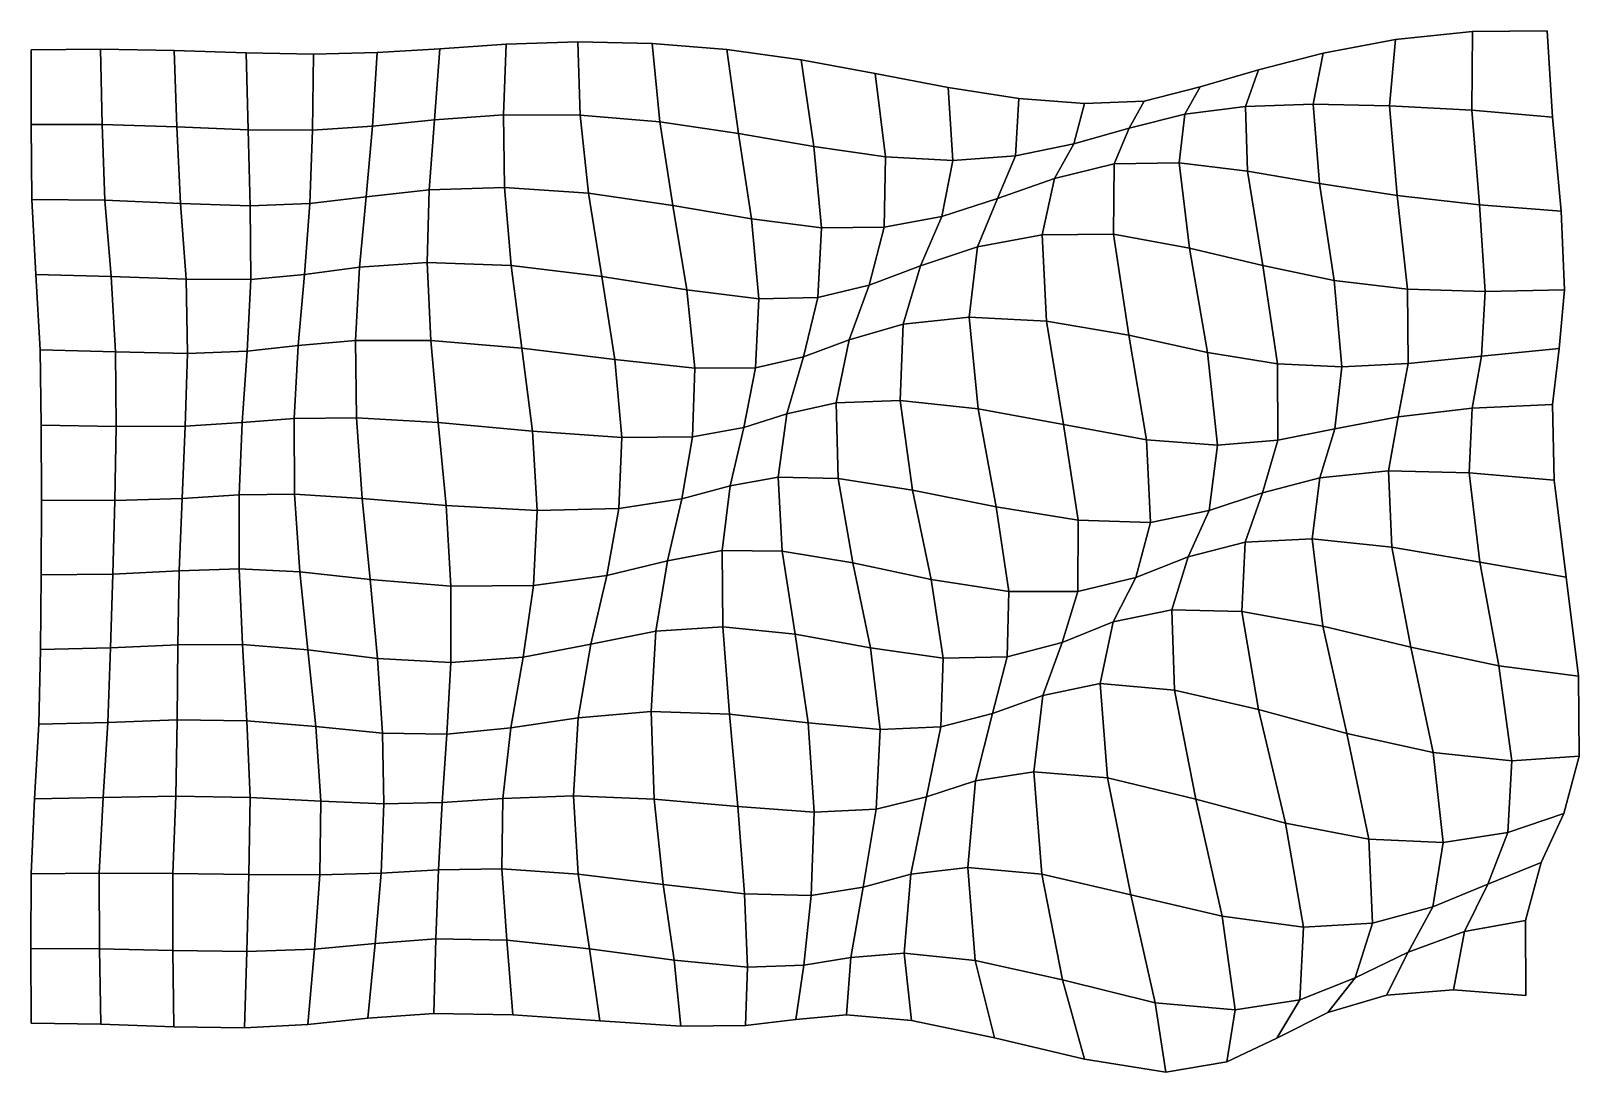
# Model space of a CAD drawing. Extents: x -161 to 229, y -138 to 124.
import ezdxf

# ---------------------------------------------------------------- set-up
doc = ezdxf.new("R2010")
doc.units = 0

msp = doc.modelspace()

# ---------------------------------------------------------------- linework, layer by layer
for points in [[(-41.726849, 102.612389, -0.76371), (-22.471493, 102.557541, -0.380749), (-23.0812, 120.950951, -0.343269), (-41.057915, 120.353127, -0.906787)], [(-41.726849, 102.612389, -0.76371), (-41.057915, 120.353127, -0.906787), (-23.0812, 120.950951, -0.343269), (-22.471493, 102.557541, -0.380749)], [(-22.471493, 102.557541, -0.380749), (-2.432831, 100.884651, -0.346784), (-4.402767, 120.596924, -0.018966), (-23.0812, 120.950951, -0.343269)], [(-22.471493, 102.557541, -0.380749), (-23.0812, 120.950951, -0.343269), (-4.402767, 120.596924, -0.018966), (-2.432831, 100.884651, -0.346784)], [(161.889069, 105.291138, 6.216221), (181.083572, 104.914162, 2.622904), (182.590622, 121.572495, -2.993456), (164.401062, 118.150505, 0.500269)], [(161.889069, 105.291138, 6.216221), (164.401062, 118.150505, 0.500269), (182.590622, 121.572495, -2.993456), (181.083572, 104.914162, 2.622904)], [(181.083572, 104.914162, 2.622904), (201.729034, 103.816391, -1.962409), (201.896744, 123.558449, -6.388699), (182.590622, 121.572495, -2.993456)], [(181.083572, 104.914162, 2.622904), (182.590622, 121.572495, -2.993456), (201.896744, 123.558449, -6.388699), (201.729034, 103.816391, -1.962409)], [(201.729034, 103.816391, -1.962409), (222.020004, 102.010117, -5.757051), (220.679184, 123.716751, -8.20392), (201.896744, 123.558449, -6.388699)], [(201.729034, 103.816391, -1.962409), (201.896744, 123.558449, -6.388699), (220.679184, 123.716751, -8.20392), (222.020004, 102.010117, -5.757051)], [(-160.51889, 100.206902, -1.350484), (-142.672607, 100.2211, -1.417544), (-143.060898, 119.152657, -1.379522), (-160.54216, 119.004776, -1.329507)], [(-160.51889, 100.206902, -1.350484), (-160.54216, 119.004776, -1.329507), (-143.060898, 119.152657, -1.379522), (-142.672607, 100.2211, -1.417544)], [(-142.672607, 100.2211, -1.417544), (-123.917938, 99.605347, -1.398098), (-124.608162, 118.828033, -1.398664), (-143.060898, 119.152657, -1.379522)], [(-142.672607, 100.2211, -1.417544), (-143.060898, 119.152657, -1.379522), (-124.608162, 118.828033, -1.398664), (-123.917938, 99.605347, -1.398098)], [(-123.917938, 99.605347, -1.398098), (-105.990196, 98.848091, -1.339031), (-106.459496, 118.210686, -1.41278), (-124.608162, 118.828033, -1.398664)], [(-123.917938, 99.605347, -1.398098), (-124.608162, 118.828033, -1.398664), (-106.459496, 118.210686, -1.41278), (-105.990196, 98.848091, -1.339031)], [(-105.990196, 98.848091, -1.339031), (-89.754272, 98.776848, -1.335961), (-89.514626, 117.878281, -1.478416), (-106.459496, 118.210686, -1.41278)], [(-105.990196, 98.848091, -1.339031), (-106.459496, 118.210686, -1.41278), (-89.514626, 117.878281, -1.478416), (-89.754272, 98.776848, -1.335961)], [(-89.754272, 98.776848, -1.335961), (-74.658783, 99.77108, -1.333879), (-73.548645, 118.254532, -1.523174), (-89.514626, 117.878281, -1.478416)], [(-89.754272, 98.776848, -1.335961), (-89.514626, 117.878281, -1.478416), (-73.548645, 118.254532, -1.523174), (-74.658783, 99.77108, -1.333879)], [(-74.658783, 99.77108, -1.333879), (-59.130985, 101.381088, -1.158258), (-57.776791, 119.251335, -1.360651), (-73.548645, 118.254532, -1.523174)], [(-74.658783, 99.77108, -1.333879), (-73.548645, 118.254532, -1.523174), (-57.776791, 119.251335, -1.360651), (-59.130985, 101.381088, -1.158258)], [(-59.130985, 101.381088, -1.158258), (-41.726849, 102.612389, -0.76371), (-41.057915, 120.353127, -0.906787), (-57.776791, 119.251335, -1.360651)], [(-59.130985, 101.381088, -1.158258), (-57.776791, 119.251335, -1.360651), (-41.057915, 120.353127, -0.906787), (-41.726849, 102.612389, -0.76371)], [(-2.432831, 100.884651, -0.346784), (17.339508, 97.95549, -0.771732), (14.386477, 119.079758, -0.158898), (-4.402767, 120.596924, -0.018966)], [(-2.432831, 100.884651, -0.346784), (-4.402767, 120.596924, -0.018966), (14.386477, 119.079758, -0.158898), (17.339508, 97.95549, -0.771732)], [(17.339508, 97.95549, -0.771732), (36.316071, 94.650383, -1.379621), (33.092003, 116.441978, -0.65434), (14.386477, 119.079758, -0.158898)], [(17.339508, 97.95549, -0.771732), (14.386477, 119.079758, -0.158898), (33.092003, 116.441978, -0.65434), (36.316071, 94.650383, -1.379621)], [(144.836182, 104.713997, 7.755223), (161.889069, 105.291138, 6.216221), (164.401062, 118.150505, 0.500269), (148.128265, 113.951744, 2.828914)], [(144.836182, 104.713997, 7.755223), (148.128265, 113.951744, 2.828914), (164.401062, 118.150505, 0.500269), (161.889069, 105.291138, 6.216221)], [(36.316071, 94.650383, -1.379621), (54.323746, 92.058968, -1.671245), (51.72184, 113.031387, -1.115217), (33.092003, 116.441978, -0.65434)], [(36.316071, 94.650383, -1.379621), (33.092003, 116.441978, -0.65434), (51.72184, 113.031387, -1.115217), (54.323746, 92.058968, -1.671245)], [(54.323746, 92.058968, -1.671245), (71.255463, 91.122314, -1.222927), (70.11158, 109.515884, -1.109066), (51.72184, 113.031387, -1.115217)], [(54.323746, 92.058968, -1.671245), (51.72184, 113.031387, -1.115217), (70.11158, 109.515884, -1.109066), (71.255463, 91.122314, -1.222927)], [(129.614151, 102.768005, 7.237437), (144.836182, 104.713997, 7.755223), (148.128265, 113.951744, 2.828914), (133.460815, 109.65934, 3.504965)], [(129.614151, 102.768005, 7.237437), (133.460815, 109.65934, 3.504965), (148.128265, 113.951744, 2.828914), (144.836182, 104.713997, 7.755223)], [(71.255463, 91.122314, -1.222927), (87.029205, 92.286629, 0.148215), (87.816063, 106.742012, -0.383546), (70.11158, 109.515884, -1.109066)], [(71.255463, 91.122314, -1.222927), (70.11158, 109.515884, -1.109066), (87.816063, 106.742012, -0.383546), (87.029205, 92.286629, 0.148215)], [(115.550255, 99.268677, 5.307327), (129.614151, 102.768005, 7.237437), (133.460815, 109.65934, 3.504965), (119.400833, 106.055809, 2.765689)], [(115.550255, 99.268677, 5.307327), (119.400833, 106.055809, 2.765689), (133.460815, 109.65934, 3.504965), (129.614151, 102.768005, 7.237437)], [(87.029205, 92.286629, 0.148215), (101.70591, 95.295151, 2.404418), (104.325104, 105.455208, 1.028798), (87.816063, 106.742012, -0.383546)], [(87.029205, 92.286629, 0.148215), (87.816063, 106.742012, -0.383546), (104.325104, 105.455208, 1.028798), (101.70591, 95.295151, 2.404418)], [(101.70591, 95.295151, 2.404418), (115.550255, 99.268677, 5.307327), (119.400833, 106.055809, 2.765689), (104.325104, 105.455208, 1.028798)], [(101.70591, 95.295151, 2.404418), (104.325104, 105.455208, 1.028798), (119.400833, 106.055809, 2.765689), (115.550255, 99.268677, 5.307327)], [(145.329132, 88.436058, 10.160806), (163.437622, 85.297211, 9.718444), (161.889069, 105.291138, 6.216221), (144.836182, 104.713997, 7.755223)], [(145.329132, 88.436058, 10.160806), (144.836182, 104.713997, 7.755223), (161.889069, 105.291138, 6.216221), (163.437622, 85.297211, 9.718444)], [(163.437622, 85.297211, 9.718444), (182.949478, 82.293381, 6.822182), (181.083572, 104.914162, 2.622904), (161.889069, 105.291138, 6.216221)], [(163.437622, 85.297211, 9.718444), (161.889069, 105.291138, 6.216221), (181.083572, 104.914162, 2.622904), (182.949478, 82.293381, 6.822182)], [(-76.306931, 81.985573, -1.194662), (-60.453434, 83.765572, -1.156112), (-59.130985, 101.381088, -1.158258), (-74.658783, 99.77108, -1.333879)], [(-76.306931, 81.985573, -1.194662), (-74.658783, 99.77108, -1.333879), (-59.130985, 101.381088, -1.158258), (-60.453434, 83.765572, -1.156112)], [(-60.453434, 83.765572, -1.156112), (-41.52018, 84.311989, -0.947823), (-41.726849, 102.612389, -0.76371), (-59.130985, 101.381088, -1.158258)], [(-60.453434, 83.765572, -1.156112), (-59.130985, 101.381088, -1.158258), (-41.726849, 102.612389, -0.76371), (-41.52018, 84.311989, -0.947823)], [(-41.52018, 84.311989, -0.947823), (-20.39583, 82.879707, -0.758034), (-22.471493, 102.557541, -0.380749), (-41.726849, 102.612389, -0.76371)], [(-41.52018, 84.311989, -0.947823), (-41.726849, 102.612389, -0.76371), (-22.471493, 102.557541, -0.380749), (-20.39583, 82.879707, -0.758034)], [(-20.39583, 82.879707, -0.758034), (0.874922, 79.823151, -0.862395), (-2.432831, 100.884651, -0.346784), (-22.471493, 102.557541, -0.380749)], [(-20.39583, 82.879707, -0.758034), (-22.471493, 102.557541, -0.380749), (-2.432831, 100.884651, -0.346784), (0.874922, 79.823151, -0.862395)], [(111.797752, 90.317596, 6.215634), (128.166809, 90.542915, 8.677981), (129.614151, 102.768005, 7.237437), (115.550255, 99.268677, 5.307327)], [(111.797752, 90.317596, 6.215634), (115.550255, 99.268677, 5.307327), (129.614151, 102.768005, 7.237437), (128.166809, 90.542915, 8.677981)], [(128.166809, 90.542915, 8.677981), (145.329132, 88.436058, 10.160806), (144.836182, 104.713997, 7.755223), (129.614151, 102.768005, 7.237437)], [(128.166809, 90.542915, 8.677981), (129.614151, 102.768005, 7.237437), (144.836182, 104.713997, 7.755223), (145.329132, 88.436058, 10.160806)], [(182.949478, 82.293381, 6.822182), (203.695007, 80.004967, 2.104713), (201.729034, 103.816391, -1.962409), (181.083572, 104.914162, 2.622904)], [(182.949478, 82.293381, 6.822182), (181.083572, 104.914162, 2.622904), (201.729034, 103.816391, -1.962409), (203.695007, 80.004967, 2.104713)], [(203.695007, 80.004967, 2.104713), (224.229294, 78.370552, -2.686425), (222.020004, 102.010117, -5.757051), (201.729034, 103.816391, -1.962409)], [(203.695007, 80.004967, 2.104713), (201.729034, 103.816391, -1.962409), (222.020004, 102.010117, -5.757051), (224.229294, 78.370552, -2.686425)], [(-160.35849, 81.339775, -1.373978), (-142.0345, 81.115944, -1.444877), (-142.672607, 100.2211, -1.417544), (-160.51889, 100.206902, -1.350484)], [(-160.35849, 81.339775, -1.373978), (-160.51889, 100.206902, -1.350484), (-142.672607, 100.2211, -1.417544), (-142.0345, 81.115944, -1.444877)], [(-142.0345, 81.115944, -1.444877), (-123.013344, 80.311874, -1.352963), (-123.917938, 99.605347, -1.398098), (-142.672607, 100.2211, -1.417544)], [(-142.0345, 81.115944, -1.444877), (-142.672607, 100.2211, -1.417544), (-123.917938, 99.605347, -1.398098), (-123.013344, 80.311874, -1.352963)], [(-123.013344, 80.311874, -1.352963), (-105.496635, 79.757317, -1.194169), (-105.990196, 98.848091, -1.339031), (-123.917938, 99.605347, -1.398098)], [(-123.013344, 80.311874, -1.352963), (-123.917938, 99.605347, -1.398098), (-105.990196, 98.848091, -1.339031), (-105.496635, 79.757317, -1.194169)], [(-105.496635, 79.757317, -1.194169), (-90.424072, 80.313591, -1.145429), (-89.754272, 98.776848, -1.335961), (-105.990196, 98.848091, -1.339031)], [(-105.496635, 79.757317, -1.194169), (-105.990196, 98.848091, -1.339031), (-89.754272, 98.776848, -1.335961), (-90.424072, 80.313591, -1.145429)], [(-90.424072, 80.313591, -1.145429), (-76.306931, 81.985573, -1.194662), (-74.658783, 99.77108, -1.333879), (-89.754272, 98.776848, -1.335961)], [(-90.424072, 80.313591, -1.145429), (-89.754272, 98.776848, -1.335961), (-74.658783, 99.77108, -1.333879), (-76.306931, 81.985573, -1.194662)], [(0.874922, 79.823151, -0.862395), (20.616722, 76.416336, -1.287392), (17.339508, 97.95549, -0.771732), (-2.432831, 100.884651, -0.346784)], [(0.874922, 79.823151, -0.862395), (-2.432831, 100.884651, -0.346784), (17.339508, 97.95549, -0.771732), (20.616722, 76.416336, -1.287392)], [(20.616722, 76.416336, -1.287392), (38.222828, 74.210892, -1.703419), (36.316071, 94.650383, -1.379621), (17.339508, 97.95549, -0.771732)], [(20.616722, 76.416336, -1.287392), (17.339508, 97.95549, -0.771732), (36.316071, 94.650383, -1.379621), (38.222828, 74.210892, -1.703419)], [(96.826447, 86.565529, 3.090552), (111.797752, 90.317596, 6.215634), (115.550255, 99.268677, 5.307327), (101.70591, 95.295151, 2.404418)], [(96.826447, 86.565529, 3.090552), (101.70591, 95.295151, 2.404418), (115.550255, 99.268677, 5.307327), (111.797752, 90.317596, 6.215634)], [(38.222828, 74.210892, -1.703419), (53.948666, 74.336304, -1.655033), (54.323746, 92.058968, -1.671245), (36.316071, 94.650383, -1.379621)], [(38.222828, 74.210892, -1.703419), (36.316071, 94.650383, -1.379621), (54.323746, 92.058968, -1.671245), (53.948666, 74.336304, -1.655033)], [(82.511017, 81.59877, 0.730703), (96.826447, 86.565529, 3.090552), (101.70591, 95.295151, 2.404418), (87.029205, 92.286629, 0.148215)], [(82.511017, 81.59877, 0.730703), (87.029205, 92.286629, 0.148215), (101.70591, 95.295151, 2.404418), (96.826447, 86.565529, 3.090552)], [(53.948666, 74.336304, -1.655033), (68.452713, 77.04158, -0.859411), (71.255463, 91.122314, -1.222927), (54.323746, 92.058968, -1.671245)], [(53.948666, 74.336304, -1.655033), (54.323746, 92.058968, -1.671245), (71.255463, 91.122314, -1.222927), (68.452713, 77.04158, -0.859411)], [(68.452713, 77.04158, -0.859411), (82.511017, 81.59877, 0.730703), (87.029205, 92.286629, 0.148215), (71.255463, 91.122314, -1.222927)], [(68.452713, 77.04158, -0.859411), (71.255463, 91.122314, -1.222927), (87.029205, 92.286629, 0.148215), (82.511017, 81.59877, 0.730703)], [(93.691216, 72.43718, 3.260766), (111.683777, 72.601936, 5.883671), (111.797752, 90.317596, 6.215634), (96.826447, 86.565529, 3.090552)], [(93.691216, 72.43718, 3.260766), (96.826447, 86.565529, 3.090552), (111.797752, 90.317596, 6.215634), (111.683777, 72.601936, 5.883671)], [(111.683777, 72.601936, 5.883671), (130.762238, 69.079788, 8.314799), (128.166809, 90.542915, 8.677981), (111.797752, 90.317596, 6.215634)], [(111.683777, 72.601936, 5.883671), (111.797752, 90.317596, 6.215634), (128.166809, 90.542915, 8.677981), (130.762238, 69.079788, 8.314799)], [(130.762238, 69.079788, 8.314799), (149.193649, 64.669014, 10.382766), (145.329132, 88.436058, 10.160806), (128.166809, 90.542915, 8.677981)], [(130.762238, 69.079788, 8.314799), (128.166809, 90.542915, 8.677981), (145.329132, 88.436058, 10.160806), (149.193649, 64.669014, 10.382766)], [(77.420029, 69.413086, 1.424346), (93.691216, 72.43718, 3.260766), (96.826447, 86.565529, 3.090552), (82.511017, 81.59877, 0.730703)], [(77.420029, 69.413086, 1.424346), (82.511017, 81.59877, 0.730703), (96.826447, 86.565529, 3.090552), (93.691216, 72.43718, 3.260766)], [(149.193649, 64.669014, 10.382766), (167.110947, 60.934162, 10.947732), (163.437622, 85.297211, 9.718444), (145.329132, 88.436058, 10.160806)], [(149.193649, 64.669014, 10.382766), (145.329132, 88.436058, 10.160806), (163.437622, 85.297211, 9.718444), (167.110947, 60.934162, 10.947732)], [(-91.765335, 62.406403, -0.946359), (-77.999397, 64.273903, -1.167776), (-76.306931, 81.985573, -1.194662), (-90.424072, 80.313591, -1.145429)], [(-91.765335, 62.406403, -0.946359), (-90.424072, 80.313591, -1.145429), (-76.306931, 81.985573, -1.194662), (-77.999397, 64.273903, -1.167776)], [(-77.999397, 64.273903, -1.167776), (-60.906918, 65.424217, -1.400654), (-60.453434, 83.765572, -1.156112), (-76.306931, 81.985573, -1.194662)], [(-77.999397, 64.273903, -1.167776), (-76.306931, 81.985573, -1.194662), (-60.453434, 83.765572, -1.156112), (-60.906918, 65.424217, -1.400654)], [(-60.906918, 65.424217, -1.400654), (-39.858826, 64.670479, -1.419345), (-41.52018, 84.311989, -0.947823), (-60.453434, 83.765572, -1.156112)], [(-60.906918, 65.424217, -1.400654), (-60.453434, 83.765572, -1.156112), (-41.52018, 84.311989, -0.947823), (-39.858826, 64.670479, -1.419345)], [(-39.858826, 64.670479, -1.419345), (-17.059813, 61.970341, -1.281474), (-20.39583, 82.879707, -0.758034), (-41.52018, 84.311989, -0.947823)], [(-39.858826, 64.670479, -1.419345), (-41.52018, 84.311989, -0.947823), (-20.39583, 82.879707, -0.758034), (-17.059813, 61.970341, -1.281474)], [(-17.059813, 61.970341, -1.281474), (4.350442, 58.576202, -1.205654), (0.874922, 79.823151, -0.862395), (-20.39583, 82.879707, -0.758034)], [(-17.059813, 61.970341, -1.281474), (-20.39583, 82.879707, -0.758034), (0.874922, 79.823151, -0.862395), (4.350442, 58.576202, -1.205654)], [(167.110947, 60.934162, 10.947732), (185.551086, 58.737362, 9.051522), (182.949478, 82.293381, 6.822182), (163.437622, 85.297211, 9.718444)], [(167.110947, 60.934162, 10.947732), (163.437622, 85.297211, 9.718444), (182.949478, 82.293381, 6.822182), (185.551086, 58.737362, 9.051522)], [(185.551086, 58.737362, 9.051522), (205.156952, 58.131104, 4.886821), (203.695007, 80.004967, 2.104713), (182.949478, 82.293381, 6.822182)], [(185.551086, 58.737362, 9.051522), (182.949478, 82.293381, 6.822182), (203.695007, 80.004967, 2.104713), (205.156952, 58.131104, 4.886821)], [(-159.370438, 62.408154, -1.398671), (-140.450912, 61.97316, -1.458838), (-142.0345, 81.115944, -1.444877), (-160.35849, 81.339775, -1.373978)], [(-159.370438, 62.408154, -1.398671), (-160.35849, 81.339775, -1.373978), (-142.0345, 81.115944, -1.444877), (-140.450912, 61.97316, -1.458838)], [(-140.450912, 61.97316, -1.458838), (-121.548904, 61.249786, -1.263791), (-123.013344, 80.311874, -1.352963), (-142.0345, 81.115944, -1.444877)], [(-140.450912, 61.97316, -1.458838), (-142.0345, 81.115944, -1.444877), (-123.013344, 80.311874, -1.352963), (-121.548904, 61.249786, -1.263791)], [(-121.548904, 61.249786, -1.263791), (-105.31974, 61.210968, -0.99194), (-105.496635, 79.757317, -1.194169), (-123.013344, 80.311874, -1.352963)], [(-121.548904, 61.249786, -1.263791), (-123.013344, 80.311874, -1.352963), (-105.496635, 79.757317, -1.194169), (-105.31974, 61.210968, -0.99194)], [(-105.31974, 61.210968, -0.99194), (-91.765335, 62.406403, -0.946359), (-90.424072, 80.313591, -1.145429), (-105.496635, 79.757317, -1.194169)], [(-105.31974, 61.210968, -0.99194), (-105.496635, 79.757317, -1.194169), (-90.424072, 80.313591, -1.145429), (-91.765335, 62.406403, -0.946359)], [(4.350442, 58.576202, -1.205654), (22.442532, 56.333519, -1.252821), (20.616722, 76.416336, -1.287392), (0.874922, 79.823151, -0.862395)], [(4.350442, 58.576202, -1.205654), (0.874922, 79.823151, -0.862395), (20.616722, 76.416336, -1.287392), (22.442532, 56.333519, -1.252821)], [(63.155758, 64.5933, 0.092931), (77.420029, 69.413086, 1.424346), (82.511017, 81.59877, 0.730703), (68.452713, 77.04158, -0.859411)], [(63.155758, 64.5933, 0.092931), (68.452713, 77.04158, -0.859411), (82.511017, 81.59877, 0.730703), (77.420029, 69.413086, 1.424346)], [(205.156952, 58.131104, 4.886821), (225.040192, 58.554222, -0.009794), (224.229294, 78.370552, -2.686425), (203.695007, 80.004967, 2.104713)], [(205.156952, 58.131104, 4.886821), (203.695007, 80.004967, 2.104713), (224.229294, 78.370552, -2.686425), (225.040192, 58.554222, -0.009794)], [(22.442532, 56.333519, -1.252821), (37.265915, 56.646114, -1.210365), (38.222828, 74.210892, -1.703419), (20.616722, 76.416336, -1.287392)], [(22.442532, 56.333519, -1.252821), (20.616722, 76.416336, -1.287392), (38.222828, 74.210892, -1.703419), (37.265915, 56.646114, -1.210365)], [(37.265915, 56.646114, -1.210365), (50.242908, 59.742809, -0.797752), (53.948666, 74.336304, -1.655033), (38.222828, 74.210892, -1.703419)], [(37.265915, 56.646114, -1.210365), (38.222828, 74.210892, -1.703419), (53.948666, 74.336304, -1.655033), (50.242908, 59.742809, -0.797752)], [(50.242908, 59.742809, -0.797752), (63.155758, 64.5933, 0.092931), (68.452713, 77.04158, -0.859411), (53.948666, 74.336304, -1.655033)], [(50.242908, 59.742809, -0.797752), (53.948666, 74.336304, -1.655033), (68.452713, 77.04158, -0.859411), (63.155758, 64.5933, 0.092931)], [(75.370049, 51.732613, 2.209), (94.802078, 50.661366, 3.274563), (93.691216, 72.43718, 3.260766), (77.420029, 69.413086, 1.424346)], [(75.370049, 51.732613, 2.209), (77.420029, 69.413086, 1.424346), (93.691216, 72.43718, 3.260766), (94.802078, 50.661366, 3.274563)], [(94.802078, 50.661366, 3.274563), (115.496803, 47.190826, 5.204061), (111.683777, 72.601936, 5.883671), (93.691216, 72.43718, 3.260766)], [(94.802078, 50.661366, 3.274563), (93.691216, 72.43718, 3.260766), (111.683777, 72.601936, 5.883671), (115.496803, 47.190826, 5.204061)], [(115.496803, 47.190826, 5.204061), (135.32608, 42.83794, 7.405412), (130.762238, 69.079788, 8.314799), (111.683777, 72.601936, 5.883671)], [(115.496803, 47.190826, 5.204061), (111.683777, 72.601936, 5.883671), (130.762238, 69.079788, 8.314799), (135.32608, 42.83794, 7.405412)], [(58.716888, 49.913773, 1.459229), (75.370049, 51.732613, 2.209), (77.420029, 69.413086, 1.424346), (63.155758, 64.5933, 0.092931)], [(58.716888, 49.913773, 1.459229), (63.155758, 64.5933, 0.092931), (77.420029, 69.413086, 1.424346), (75.370049, 51.732613, 2.209)], [(135.32608, 42.83794, 7.405412), (152.893036, 39.980629, 9.747661), (149.193649, 64.669014, 10.382766), (130.762238, 69.079788, 8.314799)], [(135.32608, 42.83794, 7.405412), (130.762238, 69.079788, 8.314799), (149.193649, 64.669014, 10.382766), (152.893036, 39.980629, 9.747661)], [(-158.26004, 43.454094, -1.423169), (-139.314026, 42.957424, -1.461631), (-140.450912, 61.97316, -1.458838), (-159.370438, 62.408154, -1.398671)], [(-158.26004, 43.454094, -1.423169), (-159.370438, 62.408154, -1.398671), (-140.450912, 61.97316, -1.458838), (-139.314026, 42.957424, -1.461631)], [(-106.24868, 43.12743, -0.751917), (-93.394592, 44.553463, -0.759688), (-91.765335, 62.406403, -0.946359), (-105.31974, 61.210968, -0.99194)], [(-106.24868, 43.12743, -0.751917), (-105.31974, 61.210968, -0.99194), (-91.765335, 62.406403, -0.946359), (-93.394592, 44.553463, -0.759688)], [(-93.394592, 44.553463, -0.759688), (-78.975105, 45.867401, -1.26014), (-77.999397, 64.273903, -1.167776), (-91.765335, 62.406403, -0.946359)], [(-93.394592, 44.553463, -0.759688), (-91.765335, 62.406403, -0.946359), (-77.999397, 64.273903, -1.167776), (-78.975105, 45.867401, -1.26014)], [(-78.975105, 45.867401, -1.26014), (-60.037849, 45.810593, -1.861385), (-60.906918, 65.424217, -1.400654), (-77.999397, 64.273903, -1.167776)], [(-78.975105, 45.867401, -1.26014), (-77.999397, 64.273903, -1.167776), (-60.906918, 65.424217, -1.400654), (-60.037849, 45.810593, -1.861385)], [(-60.037849, 45.810593, -1.861385), (-37.099655, 43.917477, -2.085652), (-39.858826, 64.670479, -1.419345), (-60.906918, 65.424217, -1.400654)], [(-60.037849, 45.810593, -1.861385), (-60.906918, 65.424217, -1.400654), (-39.858826, 64.670479, -1.419345), (-37.099655, 43.917477, -2.085652)], [(-37.099655, 43.917477, -2.085652), (-13.723707, 41.032642, -1.793553), (-17.059813, 61.970341, -1.281474), (-39.858826, 64.670479, -1.419345)], [(-37.099655, 43.917477, -2.085652), (-39.858826, 64.670479, -1.419345), (-17.059813, 61.970341, -1.281474), (-13.723707, 41.032642, -1.793553)], [(45.201103, 45.981449, 0.764646), (58.716888, 49.913773, 1.459229), (63.155758, 64.5933, 0.092931), (50.242908, 59.742809, -0.797752)], [(45.201103, 45.981449, 0.764646), (50.242908, 59.742809, -0.797752), (63.155758, 64.5933, 0.092931), (58.716888, 49.913773, 1.459229)], [(152.893036, 39.980629, 9.747661), (169.085449, 39.175213, 10.959702), (167.110947, 60.934162, 10.947732), (149.193649, 64.669014, 10.382766)], [(152.893036, 39.980629, 9.747661), (149.193649, 64.669014, 10.382766), (167.110947, 60.934162, 10.947732), (169.085449, 39.175213, 10.959702)], [(-139.314026, 42.957424, -1.461631), (-121.220764, 42.590012, -1.141538), (-121.548904, 61.249786, -1.263791), (-140.450912, 61.97316, -1.458838)], [(-139.314026, 42.957424, -1.461631), (-140.450912, 61.97316, -1.458838), (-121.548904, 61.249786, -1.263791), (-121.220764, 42.590012, -1.141538)], [(-121.220764, 42.590012, -1.141538), (-106.24868, 43.12743, -0.751917), (-105.31974, 61.210968, -0.99194), (-121.548904, 61.249786, -1.263791)], [(-121.220764, 42.590012, -1.141538), (-121.548904, 61.249786, -1.263791), (-105.31974, 61.210968, -0.99194), (-106.24868, 43.12743, -0.751917)], [(-13.723707, 41.032642, -1.793553), (6.326408, 38.878426, -1.194698), (4.350442, 58.576202, -1.205654), (-17.059813, 61.970341, -1.281474)], [(-13.723707, 41.032642, -1.793553), (-17.059813, 61.970341, -1.281474), (4.350442, 58.576202, -1.205654), (6.326408, 38.878426, -1.194698)], [(6.326408, 38.878426, -1.194698), (21.657001, 38.982094, -0.538232), (22.442532, 56.333519, -1.252821), (4.350442, 58.576202, -1.205654)], [(6.326408, 38.878426, -1.194698), (4.350442, 58.576202, -1.205654), (22.442532, 56.333519, -1.252821), (21.657001, 38.982094, -0.538232)], [(33.677258, 41.702492, 0.10198), (45.201103, 45.981449, 0.764646), (50.242908, 59.742809, -0.797752), (37.265915, 56.646114, -1.210365)], [(33.677258, 41.702492, 0.10198), (37.265915, 56.646114, -1.210365), (50.242908, 59.742809, -0.797752), (45.201103, 45.981449, 0.764646)], [(169.085449, 39.175213, 10.959702), (185.773331, 40.080036, 9.832664), (185.551086, 58.737362, 9.051522), (167.110947, 60.934162, 10.947732)], [(169.085449, 39.175213, 10.959702), (167.110947, 60.934162, 10.947732), (185.551086, 58.737362, 9.051522), (185.773331, 40.080036, 9.832664)], [(185.773331, 40.080036, 9.832664), (204.207703, 41.91877, 6.326141), (205.156952, 58.131104, 4.886821), (185.551086, 58.737362, 9.051522)], [(185.773331, 40.080036, 9.832664), (185.551086, 58.737362, 9.051522), (205.156952, 58.131104, 4.886821), (204.207703, 41.91877, 6.326141)], [(204.207703, 41.91877, 6.326141), (223.720001, 43.849598, 1.789647), (225.040192, 58.554222, -0.009794), (205.156952, 58.131104, 4.886821)], [(204.207703, 41.91877, 6.326141), (205.156952, 58.131104, 4.886821), (225.040192, 58.554222, -0.009794), (223.720001, 43.849598, 1.789647)], [(21.657001, 38.982094, -0.538232), (33.677258, 41.702492, 0.10198), (37.265915, 56.646114, -1.210365), (22.442532, 56.333519, -1.252821)], [(21.657001, 38.982094, -0.538232), (22.442532, 56.333519, -1.252821), (37.265915, 56.646114, -1.210365), (33.677258, 41.702492, 0.10198)], [(57.967037, 30.744194, 3.20428), (77.602943, 28.606037, 3.364351), (75.370049, 51.732613, 2.209), (58.716888, 49.913773, 1.459229)], [(57.967037, 30.744194, 3.20428), (58.716888, 49.913773, 1.459229), (75.370049, 51.732613, 2.209), (77.602943, 28.606037, 3.364351)], [(77.602943, 28.606037, 3.364351), (99.057213, 24.69212, 3.818894), (94.802078, 50.661366, 3.274563), (75.370049, 51.732613, 2.209)], [(77.602943, 28.606037, 3.364351), (75.370049, 51.732613, 2.209), (94.802078, 50.661366, 3.274563), (99.057213, 24.69212, 3.818894)], [(99.057213, 24.69212, 3.818894), (119.926582, 20.829409, 5.280448), (115.496803, 47.190826, 5.204061), (94.802078, 50.661366, 3.274563)], [(99.057213, 24.69212, 3.818894), (94.802078, 50.661366, 3.274563), (115.496803, 47.190826, 5.204061), (119.926582, 20.829409, 5.280448)], [(41.918884, 30.182747, 2.817664), (57.967037, 30.744194, 3.20428), (58.716888, 49.913773, 1.459229), (45.201103, 45.981449, 0.764646)], [(41.918884, 30.182747, 2.817664), (45.201103, 45.981449, 0.764646), (58.716888, 49.913773, 1.459229), (57.967037, 30.744194, 3.20428)], [(119.926582, 20.829409, 5.280448), (137.794403, 19.49094, 7.229119), (135.32608, 42.83794, 7.405412), (115.496803, 47.190826, 5.204061)], [(119.926582, 20.829409, 5.280448), (115.496803, 47.190826, 5.204061), (135.32608, 42.83794, 7.405412), (137.794403, 19.49094, 7.229119)], [(-157.995361, 24.52713, -1.447607), (-139.19046, 24.160812, -1.463115), (-139.314026, 42.957424, -1.461631), (-158.26004, 43.454094, -1.423169)], [(-157.995361, 24.52713, -1.447607), (-158.26004, 43.454094, -1.423169), (-139.314026, 42.957424, -1.461631), (-139.19046, 24.160812, -1.463115)], [(-139.19046, 24.160812, -1.463115), (-121.782555, 24.284273, -1.00926), (-121.220764, 42.590012, -1.141538), (-139.314026, 42.957424, -1.461631)], [(-139.19046, 24.160812, -1.463115), (-139.314026, 42.957424, -1.461631), (-121.220764, 42.590012, -1.141538), (-121.782555, 24.284273, -1.00926)], [(-121.782555, 24.284273, -1.00926), (-107.463333, 25.167843, -0.493907), (-106.24868, 43.12743, -0.751917), (-121.220764, 42.590012, -1.141538)], [(-121.782555, 24.284273, -1.00926), (-121.220764, 42.590012, -1.141538), (-106.24868, 43.12743, -0.751917), (-107.463333, 25.167843, -0.493907)], [(-107.463333, 25.167843, -0.493907), (-94.408295, 26.217476, -0.574484), (-93.394592, 44.553463, -0.759688), (-106.24868, 43.12743, -0.751917)], [(-107.463333, 25.167843, -0.493907), (-106.24868, 43.12743, -0.751917), (-93.394592, 44.553463, -0.759688), (-94.408295, 26.217476, -0.574484)], [(-94.408295, 26.217476, -0.574484), (-78.711784, 26.40266, -1.414841), (-78.975105, 45.867401, -1.26014), (-93.394592, 44.553463, -0.759688)], [(-94.408295, 26.217476, -0.574484), (-93.394592, 44.553463, -0.759688), (-78.975105, 45.867401, -1.26014), (-78.711784, 26.40266, -1.414841)], [(-78.711784, 26.40266, -1.414841), (-58.151173, 25.169474, -2.451114), (-60.037849, 45.810593, -1.861385), (-78.975105, 45.867401, -1.26014)], [(-78.711784, 26.40266, -1.414841), (-78.975105, 45.867401, -1.26014), (-60.037849, 45.810593, -1.861385), (-58.151173, 25.169474, -2.451114)], [(-58.151173, 25.169474, -2.451114), (-34.455402, 23.045593, -2.875261), (-37.099655, 43.917477, -2.085652), (-60.037849, 45.810593, -1.861385)], [(-58.151173, 25.169474, -2.451114), (-60.037849, 45.810593, -1.861385), (-37.099655, 43.917477, -2.085652), (-34.455402, 23.045593, -2.875261)], [(-34.455402, 23.045593, -2.875261), (-11.974844, 21.41374, -2.292927), (-13.723707, 41.032642, -1.793553), (-37.099655, 43.917477, -2.085652)], [(-34.455402, 23.045593, -2.875261), (-37.099655, 43.917477, -2.085652), (-13.723707, 41.032642, -1.793553), (-11.974844, 21.41374, -2.292927)], [(29.541651, 27.385429, 1.970367), (41.918884, 30.182747, 2.817664), (45.201103, 45.981449, 0.764646), (33.677258, 41.702492, 0.10198)], [(29.541651, 27.385429, 1.970367), (33.677258, 41.702492, 0.10198), (45.201103, 45.981449, 0.764646), (41.918884, 30.182747, 2.817664)], [(137.794403, 19.49094, 7.229119), (152.953323, 20.786703, 9.498227), (152.893036, 39.980629, 9.747661), (135.32608, 42.83794, 7.405412)], [(137.794403, 19.49094, 7.229119), (135.32608, 42.83794, 7.405412), (152.893036, 39.980629, 9.747661), (152.953323, 20.786703, 9.498227)], [(201.846863, 28.797773, 6.711663), (222.050018, 29.704094, 2.594651), (223.720001, 43.849598, 1.789647), (204.207703, 41.91877, 6.326141)], [(201.846863, 28.797773, 6.711663), (204.207703, 41.91877, 6.326141), (223.720001, 43.849598, 1.789647), (222.050018, 29.704094, 2.594651)], [(-11.974844, 21.41374, -2.292927), (5.797549, 21.598734, -0.934814), (6.326408, 38.878426, -1.194698), (-13.723707, 41.032642, -1.793553)], [(-11.974844, 21.41374, -2.292927), (-13.723707, 41.032642, -1.793553), (6.326408, 38.878426, -1.194698), (5.797549, 21.598734, -0.934814)], [(5.797549, 21.598734, -0.934814), (18.691084, 23.922886, 0.644669), (21.657001, 38.982094, -0.538232), (6.326408, 38.878426, -1.194698)], [(5.797549, 21.598734, -0.934814), (6.326408, 38.878426, -1.194698), (21.657001, 38.982094, -0.538232), (18.691084, 23.922886, 0.644669)], [(18.691084, 23.922886, 0.644669), (29.541651, 27.385429, 1.970367), (33.677258, 41.702492, 0.10198), (21.657001, 38.982094, -0.538232)], [(18.691084, 23.922886, 0.644669), (21.657001, 38.982094, -0.538232), (33.677258, 41.702492, 0.10198), (29.541651, 27.385429, 1.970367)], [(152.953323, 20.786703, 9.498227), (167.330933, 23.648033, 10.770592), (169.085449, 39.175213, 10.959702), (152.893036, 39.980629, 9.747661)], [(152.953323, 20.786703, 9.498227), (152.893036, 39.980629, 9.747661), (169.085449, 39.175213, 10.959702), (167.330933, 23.648033, 10.770592)], [(167.330933, 23.648033, 10.770592), (183.24437, 26.671591, 9.86636), (185.773331, 40.080036, 9.832664), (169.085449, 39.175213, 10.959702)], [(167.330933, 23.648033, 10.770592), (169.085449, 39.175213, 10.959702), (185.773331, 40.080036, 9.832664), (183.24437, 26.671591, 9.86636)], [(183.24437, 26.671591, 9.86636), (201.846863, 28.797773, 6.711663), (204.207703, 41.91877, 6.326141), (185.773331, 40.080036, 9.832664)], [(183.24437, 26.671591, 9.86636), (185.773331, 40.080036, 9.832664), (204.207703, 41.91877, 6.326141), (201.846863, 28.797773, 6.711663)], [(15.287031, 9.28474, 1.77465), (27.361647, 11.452346, 3.932813), (29.541651, 27.385429, 1.970367), (18.691084, 23.922886, 0.644669)], [(15.287031, 9.28474, 1.77465), (18.691084, 23.922886, 0.644669), (29.541651, 27.385429, 1.970367), (27.361647, 11.452346, 3.932813)], [(27.361647, 11.452346, 3.932813), (42.37825, 11.118877, 5.164756), (41.918884, 30.182747, 2.817664), (29.541651, 27.385429, 1.970367)], [(27.361647, 11.452346, 3.932813), (29.541651, 27.385429, 1.970367), (41.918884, 30.182747, 2.817664), (42.37825, 11.118877, 5.164756)], [(42.37825, 11.118877, 5.164756), (61.134903, 8.179543, 5.496178), (57.967037, 30.744194, 3.20428), (41.918884, 30.182747, 2.817664)], [(42.37825, 11.118877, 5.164756), (41.918884, 30.182747, 2.817664), (57.967037, 30.744194, 3.20428), (61.134903, 8.179543, 5.496178)], [(61.134903, 8.179543, 5.496178), (82.1101, 3.995784, 5.415049), (77.602943, 28.606037, 3.364351), (57.967037, 30.744194, 3.20428)], [(61.134903, 8.179543, 5.496178), (57.967037, 30.744194, 3.20428), (77.602943, 28.606037, 3.364351), (82.1101, 3.995784, 5.415049)], [(82.1101, 3.995784, 5.415049), (102.753601, 0.657221, 5.628825), (99.057213, 24.69212, 3.818894), (77.602943, 28.606037, 3.364351)], [(82.1101, 3.995784, 5.415049), (77.602943, 28.606037, 3.364351), (99.057213, 24.69212, 3.818894), (102.753601, 0.657221, 5.628825)], [(180.809326, 13.006292, 9.155907), (201.091141, 12.548594, 6.035868), (201.846863, 28.797773, 6.711663), (183.24437, 26.671591, 9.86636)], [(180.809326, 13.006292, 9.155907), (183.24437, 26.671591, 9.86636), (201.846863, 28.797773, 6.711663), (201.091141, 12.548594, 6.035868)], [(201.091141, 12.548594, 6.035868), (222.510651, 10.674004, 2.404737), (222.050018, 29.704094, 2.594651), (201.846863, 28.797773, 6.711663)], [(201.091141, 12.548594, 6.035868), (201.846863, 28.797773, 6.711663), (222.050018, 29.704094, 2.594651), (222.510651, 10.674004, 2.404737)], [(-157.938461, 5.657785, -1.472435), (-139.466721, 5.562202, -1.47866), (-139.19046, 24.160812, -1.463115), (-157.995361, 24.52713, -1.447607)], [(-157.938461, 5.657785, -1.472435), (-157.995361, 24.52713, -1.447607), (-139.19046, 24.160812, -1.463115), (-139.466721, 5.562202, -1.47866)], [(-139.466721, 5.562202, -1.47866), (-122.580338, 6.121676, -0.900028), (-121.782555, 24.284273, -1.00926), (-139.19046, 24.160812, -1.463115)], [(-139.466721, 5.562202, -1.47866), (-139.19046, 24.160812, -1.463115), (-121.782555, 24.284273, -1.00926), (-122.580338, 6.121676, -0.900028)], [(-122.580338, 6.121676, -0.900028), (-108.234337, 6.973966, -0.237979), (-107.463333, 25.167843, -0.493907), (-121.782555, 24.284273, -1.00926)], [(-122.580338, 6.121676, -0.900028), (-121.782555, 24.284273, -1.00926), (-107.463333, 25.167843, -0.493907), (-108.234337, 6.973966, -0.237979)], [(-108.234337, 6.973966, -0.237979), (-94.265816, 7.173725, -0.35086), (-94.408295, 26.217476, -0.574484), (-107.463333, 25.167843, -0.493907)], [(-108.234337, 6.973966, -0.237979), (-107.463333, 25.167843, -0.493907), (-94.408295, 26.217476, -0.574484), (-94.265816, 7.173725, -0.35086)], [(-94.265816, 7.173725, -0.35086), (-77.29644, 6.125152, -1.515989), (-78.711784, 26.40266, -1.414841), (-94.408295, 26.217476, -0.574484)], [(-94.265816, 7.173725, -0.35086), (-94.408295, 26.217476, -0.574484), (-78.711784, 26.40266, -1.414841), (-77.29644, 6.125152, -1.515989)], [(-77.29644, 6.125152, -1.515989), (-56.149895, 4.295862, -3.031614), (-58.151173, 25.169474, -2.451114), (-78.711784, 26.40266, -1.414841)], [(-77.29644, 6.125152, -1.515989), (-78.711784, 26.40266, -1.414841), (-58.151173, 25.169474, -2.451114), (-56.149895, 4.295862, -3.031614)], [(-56.149895, 4.295862, -3.031614), (-33.267071, 3.025545, -3.741659), (-34.455402, 23.045593, -2.875261), (-58.151173, 25.169474, -2.451114)], [(-56.149895, 4.295862, -3.031614), (-58.151173, 25.169474, -2.451114), (-34.455402, 23.045593, -2.875261), (-33.267071, 3.025545, -3.741659)], [(3.067607, 6.033027, -0.814119), (15.287031, 9.28474, 1.77465), (18.691084, 23.922886, 0.644669), (5.797549, 21.598734, -0.934814)], [(3.067607, 6.033027, -0.814119), (5.797549, 21.598734, -0.934814), (18.691084, 23.922886, 0.644669), (15.287031, 9.28474, 1.77465)], [(102.753601, 0.657221, 5.628825), (120.940926, 0.013555, 6.890079), (119.926582, 20.829409, 5.280448), (99.057213, 24.69212, 3.818894)], [(102.753601, 0.657221, 5.628825), (99.057213, 24.69212, 3.818894), (119.926582, 20.829409, 5.280448), (120.940926, 0.013555, 6.890079)], [(149.136688, 7.502342, 9.984294), (163.557846, 11.259567, 10.53749), (167.330933, 23.648033, 10.770592), (152.953323, 20.786703, 9.498227)], [(149.136688, 7.502342, 9.984294), (152.953323, 20.786703, 9.498227), (167.330933, 23.648033, 10.770592), (163.557846, 11.259567, 10.53749)], [(163.557846, 11.259567, 10.53749), (180.809326, 13.006292, 9.155907), (183.24437, 26.671591, 9.86636), (167.330933, 23.648033, 10.770592)], [(163.557846, 11.259567, 10.53749), (167.330933, 23.648033, 10.770592), (183.24437, 26.671591, 9.86636), (180.809326, 13.006292, 9.155907)], [(-33.267071, 3.025545, -3.741659), (-12.742615, 3.553256, -2.936313), (-11.974844, 21.41374, -2.292927), (-34.455402, 23.045593, -2.875261)], [(-33.267071, 3.025545, -3.741659), (-34.455402, 23.045593, -2.875261), (-11.974844, 21.41374, -2.292927), (-12.742615, 3.553256, -2.936313)], [(-12.742615, 3.553256, -2.936313), (3.067607, 6.033027, -0.814119), (5.797549, 21.598734, -0.934814), (-11.974844, 21.41374, -2.292927)], [(-12.742615, 3.553256, -2.936313), (-11.974844, 21.41374, -2.292927), (5.797549, 21.598734, -0.934814), (3.067607, 6.033027, -0.814119)], [(120.940926, 0.013555, 6.890079), (135.713654, 3.071708, 8.368122), (137.794403, 19.49094, 7.229119), (119.926582, 20.829409, 5.280448)], [(120.940926, 0.013555, 6.890079), (119.926582, 20.829409, 5.280448), (137.794403, 19.49094, 7.229119), (135.713654, 3.071708, 8.368122)], [(135.713654, 3.071708, 8.368122), (149.136688, 7.502342, 9.984294), (152.953323, 20.786703, 9.498227), (137.794403, 19.49094, 7.229119)], [(135.713654, 3.071708, 8.368122), (137.794403, 19.49094, 7.229119), (152.953323, 20.786703, 9.498227), (149.136688, 7.502342, 9.984294)], [(161.651596, -4.064499, 9.965881), (181.684845, -6.168898, 7.703729), (180.809326, 13.006292, 9.155907), (163.557846, 11.259567, 10.53749)], [(161.651596, -4.064499, 9.965881), (163.557846, 11.259567, 10.53749), (180.809326, 13.006292, 9.155907), (181.684845, -6.168898, 7.703729)], [(181.684845, -6.168898, 7.703729), (203.779816, -9.974205, 4.513397), (201.091141, 12.548594, 6.035868), (180.809326, 13.006292, 9.155907)], [(181.684845, -6.168898, 7.703729), (180.809326, 13.006292, 9.155907), (201.091141, 12.548594, 6.035868), (203.779816, -9.974205, 4.513397)], [(203.779816, -9.974205, 4.513397), (225.495819, -13.717214, 1.530292), (222.510651, 10.674004, 2.404737), (201.091141, 12.548594, 6.035868)], [(203.779816, -9.974205, 4.513397), (201.091141, 12.548594, 6.035868), (222.510651, 10.674004, 2.404737), (225.495819, -13.717214, 1.530292)], [(-0.516982, -9.640874, -1.346668), (13.280121, -7.01137, 2.117778), (15.287031, 9.28474, 1.77465), (3.067607, 6.033027, -0.814119)], [(-0.516982, -9.640874, -1.346668), (3.067607, 6.033027, -0.814119), (15.287031, 9.28474, 1.77465), (13.280121, -7.01137, 2.117778)], [(13.280121, -7.01137, 2.117778), (28.334545, -7.137943, 5.261172), (27.361647, 11.452346, 3.932813), (15.287031, 9.28474, 1.77465)], [(13.280121, -7.01137, 2.117778), (15.287031, 9.28474, 1.77465), (27.361647, 11.452346, 3.932813), (28.334545, -7.137943, 5.261172)], [(28.334545, -7.137943, 5.261172), (46.099564, -10.122339, 7.300711), (42.37825, 11.118877, 5.164756), (27.361647, 11.452346, 3.932813)], [(28.334545, -7.137943, 5.261172), (27.361647, 11.452346, 3.932813), (42.37825, 11.118877, 5.164756), (46.099564, -10.122339, 7.300711)], [(46.099564, -10.122339, 7.300711), (65.819267, -14.337029, 8.178729), (61.134903, 8.179543, 5.496178), (42.37825, 11.118877, 5.164756)], [(46.099564, -10.122339, 7.300711), (42.37825, 11.118877, 5.164756), (61.134903, 8.179543, 5.496178), (65.819267, -14.337029, 8.178729)], [(65.819267, -14.337029, 8.178729), (85.330391, -17.346716, 8.435356), (82.1101, 3.995784, 5.415049), (61.134903, 8.179543, 5.496178)], [(65.819267, -14.337029, 8.178729), (61.134903, 8.179543, 5.496178), (82.1101, 3.995784, 5.415049), (85.330391, -17.346716, 8.435356)], [(144.740326, -4.896665, 10.767011), (161.651596, -4.064499, 9.965881), (163.557846, 11.259567, 10.53749), (149.136688, 7.502342, 9.984294)], [(144.740326, -4.896665, 10.767011), (149.136688, 7.502342, 9.984294), (163.557846, 11.259567, 10.53749), (161.651596, -4.064499, 9.965881)], [(-158.015854, -13.154057, -1.497427), (-139.996353, -12.94943, -1.526065), (-139.466721, 5.562202, -1.47866), (-157.938461, 5.657785, -1.472435)], [(-158.015854, -13.154057, -1.497427), (-157.938461, 5.657785, -1.472435), (-139.466721, 5.562202, -1.47866), (-139.996353, -12.94943, -1.526065)], [(-139.996353, -12.94943, -1.526065), (-123.27993, -12.147017, -0.856452), (-122.580338, 6.121676, -0.900028), (-139.466721, 5.562202, -1.47866)], [(-139.996353, -12.94943, -1.526065), (-139.466721, 5.562202, -1.47866), (-122.580338, 6.121676, -0.900028), (-123.27993, -12.147017, -0.856452)], [(-123.27993, -12.147017, -0.856452), (-108.212433, -11.638175, -0.014906), (-108.234337, 6.973966, -0.237979), (-122.580338, 6.121676, -0.900028)], [(-123.27993, -12.147017, -0.856452), (-122.580338, 6.121676, -0.900028), (-108.234337, 6.973966, -0.237979), (-108.212433, -11.638175, -0.014906)], [(-108.212433, -11.638175, -0.014906), (-92.968674, -12.387716, -0.043584), (-94.265816, 7.173725, -0.35086), (-108.234337, 6.973966, -0.237979)], [(-108.212433, -11.638175, -0.014906), (-108.234337, 6.973966, -0.237979), (-94.265816, 7.173725, -0.35086), (-92.968674, -12.387716, -0.043584)], [(-92.968674, -12.387716, -0.043584), (-75.304779, -14.294187, -1.411954), (-77.29644, 6.125152, -1.515989), (-94.265816, 7.173725, -0.35086)], [(-92.968674, -12.387716, -0.043584), (-94.265816, 7.173725, -0.35086), (-77.29644, 6.125152, -1.515989), (-75.304779, -14.294187, -1.411954)], [(-75.304779, -14.294187, -1.411954), (-54.968643, -15.983103, -3.407748), (-56.149895, 4.295862, -3.031614), (-77.29644, 6.125152, -1.515989)], [(-75.304779, -14.294187, -1.411954), (-77.29644, 6.125152, -1.515989), (-56.149895, 4.295862, -3.031614), (-54.968643, -15.983103, -3.407748)], [(-54.968643, -15.983103, -3.407748), (-34.197758, -15.822126, -4.599677), (-33.267071, 3.025545, -3.741659), (-56.149895, 4.295862, -3.031614)], [(-54.968643, -15.983103, -3.407748), (-56.149895, 4.295862, -3.031614), (-33.267071, 3.025545, -3.741659), (-34.197758, -15.822126, -4.599677)], [(-15.765402, -13.307621, -3.909957), (-0.516982, -9.640874, -1.346668), (3.067607, 6.033027, -0.814119), (-12.742615, 3.553256, -2.936313)], [(-15.765402, -13.307621, -3.909957), (-12.742615, 3.553256, -2.936313), (3.067607, 6.033027, -0.814119), (-0.516982, -9.640874, -1.346668)], [(85.330391, -17.346716, 8.435356), (102.678146, -17.284111, 8.818824), (102.753601, 0.657221, 5.628825), (82.1101, 3.995784, 5.415049)], [(85.330391, -17.346716, 8.435356), (82.1101, 3.995784, 5.415049), (102.753601, 0.657221, 5.628825), (102.678146, -17.284111, 8.818824)], [(130.469238, -8.629529, 10.480702), (144.740326, -4.896665, 10.767011), (149.136688, 7.502342, 9.984294), (135.713654, 3.071708, 8.368122)], [(130.469238, -8.629529, 10.480702), (135.713654, 3.071708, 8.368122), (149.136688, 7.502342, 9.984294), (144.740326, -4.896665, 10.767011)], [(-34.197758, -15.822126, -4.599677), (-15.765402, -13.307621, -3.909957), (-12.742615, 3.553256, -2.936313), (-33.267071, 3.025545, -3.741659)], [(-34.197758, -15.822126, -4.599677), (-33.267071, 3.025545, -3.741659), (-12.742615, 3.553256, -2.936313), (-15.765402, -13.307621, -3.909957)], [(102.678146, -17.284111, 8.818824), (117.264534, -13.766988, 9.946072), (120.940926, 0.013555, 6.890079), (102.753601, 0.657221, 5.628825)], [(102.678146, -17.284111, 8.818824), (102.753601, 0.657221, 5.628825), (120.940926, 0.013555, 6.890079), (117.264534, -13.766988, 9.946072)], [(117.264534, -13.766988, 9.946072), (130.469238, -8.629529, 10.480702), (135.713654, 3.071708, 8.368122), (120.940926, 0.013555, 6.890079)], [(117.264534, -13.766988, 9.946072), (120.940926, 0.013555, 6.890079), (135.713654, 3.071708, 8.368122), (130.469238, -8.629529, 10.480702)], [(-3.419016, -27.254576, -2.885636), (13.411386, -26.194996, 0.957304), (13.280121, -7.01137, 2.117778), (-0.516982, -9.640874, -1.346668)], [(-3.419016, -27.254576, -2.885636), (-0.516982, -9.640874, -1.346668), (13.280121, -7.01137, 2.117778), (13.411386, -26.194996, 0.957304)], [(13.411386, -26.194996, 0.957304), (31.581524, -28.057755, 4.996436), (28.334545, -7.137943, 5.261172), (13.280121, -7.01137, 2.117778)], [(13.411386, -26.194996, 0.957304), (13.280121, -7.01137, 2.117778), (28.334545, -7.137943, 5.261172), (31.581524, -28.057755, 4.996436)], [(31.581524, -28.057755, 4.996436), (50.572617, -31.511581, 8.186146), (46.099564, -10.122339, 7.300711), (28.334545, -7.137943, 5.261172)], [(31.581524, -28.057755, 4.996436), (28.334545, -7.137943, 5.261172), (46.099564, -10.122339, 7.300711), (50.572617, -31.511581, 8.186146)], [(126.338707, -21.917189, 12.059329), (143.926758, -22.372375, 10.664328), (144.740326, -4.896665, 10.767011), (130.469238, -8.629529, 10.480702)], [(126.338707, -21.917189, 12.059329), (130.469238, -8.629529, 10.480702), (144.740326, -4.896665, 10.767011), (143.926758, -22.372375, 10.664328)], [(143.926758, -22.372375, 10.664328), (164.271927, -26.026926, 8.43406), (161.651596, -4.064499, 9.965881), (144.740326, -4.896665, 10.767011)], [(143.926758, -22.372375, 10.664328), (144.740326, -4.896665, 10.767011), (161.651596, -4.064499, 9.965881), (164.271927, -26.026926, 8.43406)], [(164.271927, -26.026926, 8.43406), (186.411041, -31.287167, 5.522243), (181.684845, -6.168898, 7.703729), (161.651596, -4.064499, 9.965881)], [(164.271927, -26.026926, 8.43406), (161.651596, -4.064499, 9.965881), (181.684845, -6.168898, 7.703729), (186.411041, -31.287167, 5.522243)], [(186.411041, -31.287167, 5.522243), (208.57074, -36.039074, 2.645791), (203.779816, -9.974205, 4.513397), (181.684845, -6.168898, 7.703729)], [(186.411041, -31.287167, 5.522243), (181.684845, -6.168898, 7.703729), (203.779816, -9.974205, 4.513397), (208.57074, -36.039074, 2.645791)], [(-123.675262, -30.701965, -0.925276), (-107.423401, -30.634727, 0.120279), (-108.212433, -11.638175, -0.014906), (-123.27993, -12.147017, -0.856452)], [(-123.675262, -30.701965, -0.925276), (-123.27993, -12.147017, -0.856452), (-108.212433, -11.638175, -0.014906), (-107.423401, -30.634727, 0.120279)], [(-107.423401, -30.634727, 0.120279), (-90.965118, -32.018795, 0.355292), (-92.968674, -12.387716, -0.043584), (-108.212433, -11.638175, -0.014906)], [(-107.423401, -30.634727, 0.120279), (-108.212433, -11.638175, -0.014906), (-92.968674, -12.387716, -0.043584), (-90.965118, -32.018795, 0.355292)], [(-19.750271, -30.534288, -5.21033), (-3.419016, -27.254576, -2.885636), (-0.516982, -9.640874, -1.346668), (-15.765402, -13.307621, -3.909957)], [(-19.750271, -30.534288, -5.21033), (-15.765402, -13.307621, -3.909957), (-0.516982, -9.640874, -1.346668), (-3.419016, -27.254576, -2.885636)], [(50.572617, -31.511581, 8.186146), (68.799377, -34.073059, 10.191723), (65.819267, -14.337029, 8.178729), (46.099564, -10.122339, 7.300711)], [(50.572617, -31.511581, 8.186146), (46.099564, -10.122339, 7.300711), (65.819267, -14.337029, 8.178729), (68.799377, -34.073059, 10.191723)], [(111.589455, -24.968187, 12.886609), (126.338707, -21.917189, 12.059329), (130.469238, -8.629529, 10.480702), (117.264534, -13.766988, 9.946072)], [(111.589455, -24.968187, 12.886609), (117.264534, -13.766988, 9.946072), (130.469238, -8.629529, 10.480702), (126.338707, -21.917189, 12.059329)], [(208.57074, -36.039074, 2.645791), (228.604889, -38.596622, 0.628755), (225.495819, -13.717214, 1.530292), (203.779816, -9.974205, 4.513397)], [(208.57074, -36.039074, 2.645791), (203.779816, -9.974205, 4.513397), (225.495819, -13.717214, 1.530292), (228.604889, -38.596622, 0.628755)], [(-158.204041, -31.932894, -1.520167), (-140.620239, -31.513914, -1.618462), (-139.996353, -12.94943, -1.526065), (-158.015854, -13.154057, -1.497427)], [(-158.204041, -31.932894, -1.520167), (-158.015854, -13.154057, -1.497427), (-139.996353, -12.94943, -1.526065), (-140.620239, -31.513914, -1.618462)], [(-140.620239, -31.513914, -1.618462), (-123.675262, -30.701965, -0.925276), (-123.27993, -12.147017, -0.856452), (-139.996353, -12.94943, -1.526065)], [(-140.620239, -31.513914, -1.618462), (-139.996353, -12.94943, -1.526065), (-123.27993, -12.147017, -0.856452), (-123.675262, -30.701965, -0.925276)], [(-90.965118, -32.018795, 0.355292), (-73.429565, -34.129768, -0.968), (-75.304779, -14.294187, -1.411954), (-92.968674, -12.387716, -0.043584)], [(-90.965118, -32.018795, 0.355292), (-92.968674, -12.387716, -0.043584), (-75.304779, -14.294187, -1.411954), (-73.429565, -34.129768, -0.968)], [(-73.429565, -34.129768, -0.968), (-55.008984, -35.185558, -3.336761), (-54.968643, -15.983103, -3.407748), (-75.304779, -14.294187, -1.411954)], [(-73.429565, -34.129768, -0.968), (-75.304779, -14.294187, -1.411954), (-54.968643, -15.983103, -3.407748), (-55.008984, -35.185558, -3.336761)], [(-36.828163, -33.852829, -5.230492), (-19.750271, -30.534288, -5.21033), (-15.765402, -13.307621, -3.909957), (-34.197758, -15.822126, -4.599677)], [(-36.828163, -33.852829, -5.230492), (-34.197758, -15.822126, -4.599677), (-15.765402, -13.307621, -3.909957), (-19.750271, -30.534288, -5.21033)], [(68.799377, -34.073059, 10.191723), (84.893173, -33.7346, 11.300783), (85.330391, -17.346716, 8.435356), (65.819267, -14.337029, 8.178729)], [(68.799377, -34.073059, 10.191723), (65.819267, -14.337029, 8.178729), (85.330391, -17.346716, 8.435356), (84.893173, -33.7346, 11.300783)], [(98.740768, -30.176167, 12.072604), (111.589455, -24.968187, 12.886609), (117.264534, -13.766988, 9.946072), (102.678146, -17.284111, 8.818824)], [(98.740768, -30.176167, 12.072604), (102.678146, -17.284111, 8.818824), (117.264534, -13.766988, 9.946072), (111.589455, -24.968187, 12.886609)], [(-55.008984, -35.185558, -3.336761), (-36.828163, -33.852829, -5.230492), (-34.197758, -15.822126, -4.599677), (-54.968643, -15.983103, -3.407748)], [(-55.008984, -35.185558, -3.336761), (-54.968643, -15.983103, -3.407748), (-34.197758, -15.822126, -4.599677), (-36.828163, -33.852829, -5.230492)], [(84.893173, -33.7346, 11.300783), (98.740768, -30.176167, 12.072604), (102.678146, -17.284111, 8.818824), (85.330391, -17.346716, 8.435356)], [(84.893173, -33.7346, 11.300783), (85.330391, -17.346716, 8.435356), (102.678146, -17.284111, 8.818824), (98.740768, -30.176167, 12.072604)], [(108.336449, -40.448597, 13.41243), (126.959, -42.114986, 11.383941), (126.338707, -21.917189, 12.059329), (111.589455, -24.968187, 12.886609)], [(108.336449, -40.448597, 13.41243), (111.589455, -24.968187, 12.886609), (126.338707, -21.917189, 12.059329), (126.959, -42.114986, 11.383941)], [(126.959, -42.114986, 11.383941), (148.154663, -46.992401, 8.748029), (143.926758, -22.372375, 10.664328), (126.338707, -21.917189, 12.059329)], [(126.959, -42.114986, 11.383941), (126.338707, -21.917189, 12.059329), (143.926758, -22.372375, 10.664328), (148.154663, -46.992401, 8.748029)], [(148.154663, -46.992401, 8.748029), (170.369095, -53.000389, 5.818086), (164.271927, -26.026926, 8.43406), (143.926758, -22.372375, 10.664328)], [(148.154663, -46.992401, 8.748029), (143.926758, -22.372375, 10.664328), (164.271927, -26.026926, 8.43406), (170.369095, -53.000389, 5.818086)], [(-4.621902, -47.533623, -5.233939), (15.107456, -48.164974, -1.90493), (13.411386, -26.194996, 0.957304), (-3.419016, -27.254576, -2.885636)], [(-4.621902, -47.533623, -5.233939), (-3.419016, -27.254576, -2.885636), (13.411386, -26.194996, 0.957304), (15.107456, -48.164974, -1.90493)], [(15.107456, -48.164974, -1.90493), (34.889828, -50.34803, 2.44195), (31.581524, -28.057755, 4.996436), (13.411386, -26.194996, 0.957304)], [(15.107456, -48.164974, -1.90493), (13.411386, -26.194996, 0.957304), (31.581524, -28.057755, 4.996436), (34.889828, -50.34803, 2.44195)], [(93.85807, -43.477085, 13.080677), (108.336449, -40.448597, 13.41243), (111.589455, -24.968187, 12.886609), (98.740768, -30.176167, 12.072604)], [(93.85807, -43.477085, 13.080677), (98.740768, -30.176167, 12.072604), (111.589455, -24.968187, 12.886609), (108.336449, -40.448597, 13.41243)], [(170.369095, -53.000389, 5.818086), (192.069702, -57.857506, 3.084004), (186.411041, -31.287167, 5.522243), (164.271927, -26.026926, 8.43406)], [(170.369095, -53.000389, 5.818086), (164.271927, -26.026926, 8.43406), (186.411041, -31.287167, 5.522243), (192.069702, -57.857506, 3.084004)], [(-141.251816, -50.236977, -1.753961), (-123.781326, -49.609962, -1.143474), (-123.675262, -30.701965, -0.925276), (-140.620239, -31.513914, -1.618462)], [(-141.251816, -50.236977, -1.753961), (-140.620239, -31.513914, -1.618462), (-123.675262, -30.701965, -0.925276), (-123.781326, -49.609962, -1.143474)], [(-123.781326, -49.609962, -1.143474), (-106.254433, -49.860523, 0.083135), (-107.423401, -30.634727, 0.120279), (-123.675262, -30.701965, -0.925276)], [(-123.781326, -49.609962, -1.143474), (-123.675262, -30.701965, -0.925276), (-107.423401, -30.634727, 0.120279), (-106.254433, -49.860523, 0.083135)], [(-106.254433, -49.860523, 0.083135), (-88.953369, -51.302158, 0.76791), (-90.965118, -32.018795, 0.355292), (-107.423401, -30.634727, 0.120279)], [(-106.254433, -49.860523, 0.083135), (-107.423401, -30.634727, 0.120279), (-90.965118, -32.018795, 0.355292), (-88.953369, -51.302158, 0.76791)], [(-39.875633, -51.617832, -5.254262), (-23.002403, -49.076572, -6.440531), (-19.750271, -30.534288, -5.21033), (-36.828163, -33.852829, -5.230492)], [(-39.875633, -51.617832, -5.254262), (-36.828163, -33.852829, -5.230492), (-19.750271, -30.534288, -5.21033), (-23.002403, -49.076572, -6.440531)], [(-23.002403, -49.076572, -6.440531), (-4.621902, -47.533623, -5.233939), (-3.419016, -27.254576, -2.885636), (-19.750271, -30.534288, -5.21033)], [(-23.002403, -49.076572, -6.440531), (-19.750271, -30.534288, -5.21033), (-3.419016, -27.254576, -2.885636), (-4.621902, -47.533623, -5.233939)], [(34.889828, -50.34803, 2.44195), (52.94408, -52.053558, 6.606542), (50.572617, -31.511581, 8.186146), (31.581524, -28.057755, 4.996436)], [(34.889828, -50.34803, 2.44195), (31.581524, -28.057755, 4.996436), (50.572617, -31.511581, 8.186146), (52.94408, -52.053558, 6.606542)], [(81.215195, -47.99036, 11.942597), (93.85807, -43.477085, 13.080677), (98.740768, -30.176167, 12.072604), (84.893173, -33.7346, 11.300783)], [(81.215195, -47.99036, 11.942597), (84.893173, -33.7346, 11.300783), (98.740768, -30.176167, 12.072604), (93.85807, -43.477085, 13.080677)], [(-158.561188, -50.710033, -1.534289), (-141.251816, -50.236977, -1.753961), (-140.620239, -31.513914, -1.618462), (-158.204041, -31.932894, -1.520167)], [(-158.561188, -50.710033, -1.534289), (-158.204041, -31.932894, -1.520167), (-140.620239, -31.513914, -1.618462), (-141.251816, -50.236977, -1.753961)], [(-88.953369, -51.302158, 0.76791), (-72.179024, -52.94072, -0.153941), (-73.429565, -34.129768, -0.968), (-90.965118, -32.018795, 0.355292)], [(-88.953369, -51.302158, 0.76791), (-90.965118, -32.018795, 0.355292), (-73.429565, -34.129768, -0.968), (-72.179024, -52.94072, -0.153941)], [(-72.179024, -52.94072, -0.153941), (-55.97377, -53.248917, -2.602252), (-55.008984, -35.185558, -3.336761), (-73.429565, -34.129768, -0.968)], [(-72.179024, -52.94072, -0.153941), (-73.429565, -34.129768, -0.968), (-55.008984, -35.185558, -3.336761), (-55.97377, -53.248917, -2.602252)], [(-55.97377, -53.248917, -2.602252), (-39.875633, -51.617832, -5.254262), (-36.828163, -33.852829, -5.230492), (-55.008984, -35.185558, -3.336761)], [(-55.97377, -53.248917, -2.602252), (-55.008984, -35.185558, -3.336761), (-36.828163, -33.852829, -5.230492), (-39.875633, -51.617832, -5.254262)], [(52.94408, -52.053558, 6.606542), (68.20993, -51.376671, 9.836845), (68.799377, -34.073059, 10.191723), (50.572617, -31.511581, 8.186146)], [(52.94408, -52.053558, 6.606542), (50.572617, -31.511581, 8.186146), (68.799377, -34.073059, 10.191723), (68.20993, -51.376671, 9.836845)], [(68.20993, -51.376671, 9.836845), (81.215195, -47.99036, 11.942597), (84.893173, -33.7346, 11.300783), (68.799377, -34.073059, 10.191723)], [(68.20993, -51.376671, 9.836845), (68.799377, -34.073059, 10.191723), (84.893173, -33.7346, 11.300783), (81.215195, -47.99036, 11.942597)], [(192.069702, -57.857506, 3.084004), (211.859863, -59.916592, 1.150262), (208.57074, -36.039074, 2.645791), (186.411041, -31.287167, 5.522243)], [(192.069702, -57.857506, 3.084004), (186.411041, -31.287167, 5.522243), (208.57074, -36.039074, 2.645791), (211.859863, -59.916592, 1.150262)], [(211.859863, -59.916592, 1.150262), (228.723831, -58.729439, 0.315425), (228.604889, -38.596622, 0.628755), (208.57074, -36.039074, 2.645791)], [(211.859863, -59.916592, 1.150262), (208.57074, -36.039074, 2.645791), (228.604889, -38.596622, 0.628755), (228.723831, -58.729439, 0.315425)], [(91.610435, -62.701385, 10.234031), (110.162498, -64.181343, 10.230579), (108.336449, -40.448597, 13.41243), (93.85807, -43.477085, 13.080677)], [(91.610435, -62.701385, 10.234031), (93.85807, -43.477085, 13.080677), (108.336449, -40.448597, 13.41243), (110.162498, -64.181343, 10.230579)], [(110.162498, -64.181343, 10.230579), (132.374527, -69.575264, 7.932425), (126.959, -42.114986, 11.383941), (108.336449, -40.448597, 13.41243)], [(110.162498, -64.181343, 10.230579), (108.336449, -40.448597, 13.41243), (126.959, -42.114986, 11.383941), (132.374527, -69.575264, 7.932425)], [(132.374527, -69.575264, 7.932425), (154.87085, -75.559082, 5.266381), (148.154663, -46.992401, 8.748029), (126.959, -42.114986, 11.383941)], [(132.374527, -69.575264, 7.932425), (126.959, -42.114986, 11.383941), (148.154663, -46.992401, 8.748029), (154.87085, -75.559082, 5.266381)], [(76.934723, -64.951767, 8.872207), (91.610435, -62.701385, 10.234031), (93.85807, -43.477085, 13.080677), (81.215195, -47.99036, 11.942597)], [(76.934723, -64.951767, 8.872207), (81.215195, -47.99036, 11.942597), (93.85807, -43.477085, 13.080677), (91.610435, -62.701385, 10.234031)], [(-159.674103, -69.505516, -1.528836), (-142.418121, -69.148933, -1.905349), (-141.251816, -50.236977, -1.753961), (-158.561188, -50.710033, -1.534289)], [(-159.674103, -69.505516, -1.528836), (-158.561188, -50.710033, -1.534289), (-141.251816, -50.236977, -1.753961), (-142.418121, -69.148933, -1.905349)], [(-142.418121, -69.148933, -1.905349), (-124.163345, -68.831902, -1.513676), (-123.781326, -49.609962, -1.143474), (-141.251816, -50.236977, -1.753961)], [(-142.418121, -69.148933, -1.905349), (-141.251816, -50.236977, -1.753961), (-123.781326, -49.609962, -1.143474), (-124.163345, -68.831902, -1.513676)], [(-124.163345, -68.831902, -1.513676), (-105.464531, -69.176323, -0.21892), (-106.254433, -49.860523, 0.083135), (-123.781326, -49.609962, -1.143474)], [(-124.163345, -68.831902, -1.513676), (-123.781326, -49.609962, -1.143474), (-106.254433, -49.860523, 0.083135), (-105.464531, -69.176323, -0.21892)], [(-105.464531, -69.176323, -0.21892), (-87.711075, -70.100739, 1.010718), (-88.953369, -51.302158, 0.76791), (-106.254433, -49.860523, 0.083135)], [(-105.464531, -69.176323, -0.21892), (-106.254433, -49.860523, 0.083135), (-88.953369, -51.302158, 0.76791), (-87.711075, -70.100739, 1.010718)], [(-41.905788, -69.382294, -4.282688), (-24.18351, -68.752449, -6.842326), (-23.002403, -49.076572, -6.440531), (-39.875633, -51.617832, -5.254262)], [(-41.905788, -69.382294, -4.282688), (-39.875633, -51.617832, -5.254262), (-23.002403, -49.076572, -6.440531), (-24.18351, -68.752449, -6.842326)], [(-24.18351, -68.752449, -6.842326), (-3.864551, -69.529312, -7.439397), (-4.621902, -47.533623, -5.233939), (-23.002403, -49.076572, -6.440531)], [(-24.18351, -68.752449, -6.842326), (-23.002403, -49.076572, -6.440531), (-4.621902, -47.533623, -5.233939), (-3.864551, -69.529312, -7.439397)], [(-3.864551, -69.529312, -7.439397), (17.20756, -71.413284, -5.636413), (15.107456, -48.164974, -1.90493), (-4.621902, -47.533623, -5.233939)], [(-3.864551, -69.529312, -7.439397), (-4.621902, -47.533623, -5.233939), (15.107456, -48.164974, -1.90493), (17.20756, -71.413284, -5.636413)], [(17.20756, -71.413284, -5.636413), (36.362331, -72.820572, -2.02568), (34.889828, -50.34803, 2.44195), (15.107456, -48.164974, -1.90493)], [(17.20756, -71.413284, -5.636413), (15.107456, -48.164974, -1.90493), (34.889828, -50.34803, 2.44195), (36.362331, -72.820572, -2.02568)], [(36.362331, -72.820572, -2.02568), (51.975166, -72.090843, 2.258616), (52.94408, -52.053558, 6.606542), (34.889828, -50.34803, 2.44195)], [(36.362331, -72.820572, -2.02568), (34.889828, -50.34803, 2.44195), (52.94408, -52.053558, 6.606542), (51.975166, -72.090843, 2.258616)], [(64.661072, -68.940056, 6.12482), (76.934723, -64.951767, 8.872207), (81.215195, -47.99036, 11.942597), (68.20993, -51.376671, 9.836845)], [(64.661072, -68.940056, 6.12482), (68.20993, -51.376671, 9.836845), (81.215195, -47.99036, 11.942597), (76.934723, -64.951767, 8.872207)], [(154.87085, -75.559082, 5.266381), (175.871033, -79.653625, 2.874145), (170.369095, -53.000389, 5.818086), (148.154663, -46.992401, 8.748029)], [(154.87085, -75.559082, 5.266381), (148.154663, -46.992401, 8.748029), (170.369095, -53.000389, 5.818086), (175.871033, -79.653625, 2.874145)], [(-87.711075, -70.100739, 1.010718), (-71.81823, -70.766624, 0.862453), (-72.179024, -52.94072, -0.153941), (-88.953369, -51.302158, 0.76791)], [(-87.711075, -70.100739, 1.010718), (-88.953369, -51.302158, 0.76791), (-72.179024, -52.94072, -0.153941), (-71.81823, -70.766624, 0.862453)], [(-71.81823, -70.766624, 0.862453), (-57.186081, -70.441277, -1.172128), (-55.97377, -53.248917, -2.602252), (-72.179024, -52.94072, -0.153941)], [(-71.81823, -70.766624, 0.862453), (-72.179024, -52.94072, -0.153941), (-55.97377, -53.248917, -2.602252), (-57.186081, -70.441277, -1.172128)], [(-57.186081, -70.441277, -1.172128), (-41.905788, -69.382294, -4.282688), (-39.875633, -51.617832, -5.254262), (-55.97377, -53.248917, -2.602252)], [(-57.186081, -70.441277, -1.172128), (-55.97377, -53.248917, -2.602252), (-39.875633, -51.617832, -5.254262), (-41.905788, -69.382294, -4.282688)], [(51.975166, -72.090843, 2.258616), (64.661072, -68.940056, 6.12482), (68.20993, -51.376671, 9.836845), (52.94408, -52.053558, 6.606542)], [(51.975166, -72.090843, 2.258616), (52.94408, -52.053558, 6.606542), (68.20993, -51.376671, 9.836845), (64.661072, -68.940056, 6.12482)], [(175.871033, -79.653625, 2.874145), (194.572617, -80.45929, 1.248898), (192.069702, -57.857506, 3.084004), (170.369095, -53.000389, 5.818086)], [(175.871033, -79.653625, 2.874145), (170.369095, -53.000389, 5.818086), (192.069702, -57.857506, 3.084004), (194.572617, -80.45929, 1.248898)], [(194.572617, -80.45929, 1.248898), (210.812042, -77.931213, 0.620006), (211.859863, -59.916592, 1.150262), (192.069702, -57.857506, 3.084004)], [(194.572617, -80.45929, 1.248898), (192.069702, -57.857506, 3.084004), (211.859863, -59.916592, 1.150262), (210.812042, -77.931213, 0.620006)], [(210.812042, -77.931213, 0.620006), (224.879196, -73.193588, 0.736844), (228.723831, -58.729439, 0.315425), (211.859863, -59.916592, 1.150262)], [(210.812042, -77.931213, 0.620006), (211.859863, -59.916592, 1.150262), (228.723831, -58.729439, 0.315425), (224.879196, -73.193588, 0.736844)], [(60.693382, -88.463562, 0.113636), (75.007401, -86.718544, 2.835411), (76.934723, -64.951767, 8.872207), (64.661072, -68.940056, 6.12482)], [(60.693382, -88.463562, 0.113636), (64.661072, -68.940056, 6.12482), (76.934723, -64.951767, 8.872207), (75.007401, -86.718544, 2.835411)], [(75.007401, -86.718544, 2.835411), (93.657219, -88.432167, 4.280006), (91.610435, -62.701385, 10.234031), (76.934723, -64.951767, 8.872207)], [(75.007401, -86.718544, 2.835411), (76.934723, -64.951767, 8.872207), (91.610435, -62.701385, 10.234031), (93.657219, -88.432167, 4.280006)], [(93.657219, -88.432167, 4.280006), (116.010918, -93.641373, 4.420017), (110.162498, -64.181343, 10.230579), (91.610435, -62.701385, 10.234031)], [(93.657219, -88.432167, 4.280006), (91.610435, -62.701385, 10.234031), (110.162498, -64.181343, 10.230579), (116.010918, -93.641373, 4.420017)], [(116.010918, -93.641373, 4.420017), (138.972824, -98.994576, 3.091869), (132.374527, -69.575264, 7.932425), (110.162498, -64.181343, 10.230579)], [(116.010918, -93.641373, 4.420017), (110.162498, -64.181343, 10.230579), (132.374527, -69.575264, 7.932425), (138.972824, -98.994576, 3.091869)], [(-160.521896, -88.319527, -1.491328), (-143.437195, -88.193802, -2.017159), (-142.418121, -69.148933, -1.905349), (-159.674103, -69.505516, -1.528836)], [(-160.521896, -88.319527, -1.491328), (-159.674103, -69.505516, -1.528836), (-142.418121, -69.148933, -1.905349), (-143.437195, -88.193802, -2.017159)], [(-143.437195, -88.193802, -2.017159), (-124.933456, -88.242912, -1.97561), (-124.163345, -68.831902, -1.513676), (-142.418121, -69.148933, -1.905349)], [(-143.437195, -88.193802, -2.017159), (-142.418121, -69.148933, -1.905349), (-124.163345, -68.831902, -1.513676), (-124.933456, -88.242912, -1.97561)], [(-124.933456, -88.242912, -1.97561), (-105.759491, -88.521805, -0.828909), (-105.464531, -69.176323, -0.21892), (-124.163345, -68.831902, -1.513676)], [(-124.933456, -88.242912, -1.97561), (-124.163345, -68.831902, -1.513676), (-105.464531, -69.176323, -0.21892), (-105.759491, -88.521805, -0.828909)], [(-105.759491, -88.521805, -0.828909), (-87.904869, -88.6259, 0.84646), (-87.711075, -70.100739, 1.010718), (-105.464531, -69.176323, -0.21892)], [(-105.759491, -88.521805, -0.828909), (-105.464531, -69.176323, -0.21892), (-87.711075, -70.100739, 1.010718), (-87.904869, -88.6259, 0.84646)], [(-58.135731, -87.318542, 0.633155), (-42.15239, -87.12545, -2.248657), (-41.905788, -69.382294, -4.282688), (-57.186081, -70.441277, -1.172128)], [(-58.135731, -87.318542, 0.633155), (-57.186081, -70.441277, -1.172128), (-41.905788, -69.382294, -4.282688), (-42.15239, -87.12545, -2.248657)], [(-42.15239, -87.12545, -2.248657), (-22.935747, -88.441238, -5.714865), (-24.18351, -68.752449, -6.842326), (-41.905788, -69.382294, -4.282688)], [(-42.15239, -87.12545, -2.248657), (-41.905788, -69.382294, -4.282688), (-24.18351, -68.752449, -6.842326), (-22.935747, -88.441238, -5.714865)], [(-22.935747, -88.441238, -5.714865), (-1.579787, -91.037537, -8.146692), (-3.864551, -69.529312, -7.439397), (-24.18351, -68.752449, -6.842326)], [(-22.935747, -88.441238, -5.714865), (-24.18351, -68.752449, -6.842326), (-3.864551, -69.529312, -7.439397), (-1.579787, -91.037537, -8.146692)], [(-1.579787, -91.037537, -8.146692), (18.83437, -93.406029, -8.466434), (17.20756, -71.413284, -5.636413), (-3.864551, -69.529312, -7.439397)], [(-1.579787, -91.037537, -8.146692), (-3.864551, -69.529312, -7.439397), (17.20756, -71.413284, -5.636413), (18.83437, -93.406029, -8.466434)], [(48.729622, -91.673401, -3.361843), (60.693382, -88.463562, 0.113636), (64.661072, -68.940056, 6.12482), (51.975166, -72.090843, 2.258616)], [(48.729622, -91.673401, -3.361843), (51.975166, -72.090843, 2.258616), (64.661072, -68.940056, 6.12482), (60.693382, -88.463562, 0.113636)], [(138.972824, -98.994576, 3.091869), (159.406174, -101.743126, 1.69424), (154.87085, -75.559082, 5.266381), (132.374527, -69.575264, 7.932425)], [(138.972824, -98.994576, 3.091869), (132.374527, -69.575264, 7.932425), (154.87085, -75.559082, 5.266381), (159.406174, -101.743126, 1.69424)], [(-87.904869, -88.6259, 0.84646), (-72.480598, -88.142303, 1.691876), (-71.81823, -70.766624, 0.862453), (-87.711075, -70.100739, 1.010718)], [(-87.904869, -88.6259, 0.84646), (-87.711075, -70.100739, 1.010718), (-71.81823, -70.766624, 0.862453), (-72.480598, -88.142303, 1.691876)], [(-72.480598, -88.142303, 1.691876), (-58.135731, -87.318542, 0.633155), (-57.186081, -70.441277, -1.172128), (-71.81823, -70.766624, 0.862453)], [(-72.480598, -88.142303, 1.691876), (-71.81823, -70.766624, 0.862453), (-57.186081, -70.441277, -1.172128), (-58.135731, -87.318542, 0.633155)], [(18.83437, -93.406029, -8.466434), (35.642742, -93.790283, -6.605682), (36.362331, -72.820572, -2.02568), (17.20756, -71.413284, -5.636413)], [(18.83437, -93.406029, -8.466434), (17.20756, -71.413284, -5.636413), (36.362331, -72.820572, -2.02568), (35.642742, -93.790283, -6.605682)], [(35.642742, -93.790283, -6.605682), (48.729622, -91.673401, -3.361843), (51.975166, -72.090843, 2.258616), (36.362331, -72.820572, -2.02568)], [(35.642742, -93.790283, -6.605682), (36.362331, -72.820572, -2.02568), (51.975166, -72.090843, 2.258616), (48.729622, -91.673401, -3.361843)], [(205.751175, -90.934235, 0.993359), (219.210724, -85.519455, 1.326889), (224.879196, -73.193588, 0.736844), (210.812042, -77.931213, 0.620006)], [(205.751175, -90.934235, 0.993359), (210.812042, -77.931213, 0.620006), (224.879196, -73.193588, 0.736844), (219.210724, -85.519455, 1.326889)], [(159.406174, -101.743126, 1.69424), (176.816299, -100.785027, 0.804332), (175.871033, -79.653625, 2.874145), (154.87085, -75.559082, 5.266381)], [(159.406174, -101.743126, 1.69424), (154.87085, -75.559082, 5.266381), (175.871033, -79.653625, 2.874145), (176.816299, -100.785027, 0.804332)], [(176.816299, -100.785027, 0.804332), (191.924362, -96.65126, 0.634448), (194.572617, -80.45929, 1.248898), (175.871033, -79.653625, 2.874145)], [(176.816299, -100.785027, 0.804332), (175.871033, -79.653625, 2.874145), (194.572617, -80.45929, 1.248898), (191.924362, -96.65126, 0.634448)], [(191.924362, -96.65126, 0.634448), (205.751175, -90.934235, 0.993359), (210.812042, -77.931213, 0.620006), (194.572617, -80.45929, 1.248898)], [(191.924362, -96.65126, 0.634448), (194.572617, -80.45929, 1.248898), (210.812042, -77.931213, 0.620006), (205.751175, -90.934235, 0.993359)], [(199.93927, -102.82917, 1.350243), (215.279633, -100.116989, 1.067833), (219.210724, -85.519455, 1.326889), (205.751175, -90.934235, 0.993359)], [(199.93927, -102.82917, 1.350243), (205.751175, -90.934235, 0.993359), (219.210724, -85.519455, 1.326889), (215.279633, -100.116989, 1.067833)], [(-160.581055, -107.138535, -1.415466), (-143.370651, -107.253906, -2.020575), (-143.437195, -88.193802, -2.017159), (-160.521896, -88.319527, -1.491328)], [(-160.581055, -107.138535, -1.415466), (-160.521896, -88.319527, -1.491328), (-143.437195, -88.193802, -2.017159), (-143.370651, -107.253906, -2.020575)], [(-143.370651, -107.253906, -2.020575), (-124.884811, -107.649979, -2.397435), (-124.933456, -88.242912, -1.97561), (-143.437195, -88.193802, -2.017159)], [(-143.370651, -107.253906, -2.020575), (-143.437195, -88.193802, -2.017159), (-124.933456, -88.242912, -1.97561), (-124.884811, -107.649979, -2.397435)], [(-124.884811, -107.649979, -2.397435), (-106.290329, -107.859314, -1.669643), (-105.759491, -88.521805, -0.828909), (-124.933456, -88.242912, -1.97561)], [(-124.884811, -107.649979, -2.397435), (-124.933456, -88.242912, -1.97561), (-105.759491, -88.521805, -0.828909), (-106.290329, -107.859314, -1.669643)], [(-106.290329, -107.859314, -1.669643), (-89.263306, -107.26445, 0.118881), (-87.904869, -88.6259, 0.84646), (-105.759491, -88.521805, -0.828909)], [(-106.290329, -107.859314, -1.669643), (-105.759491, -88.521805, -0.828909), (-87.904869, -88.6259, 0.84646), (-89.263306, -107.26445, 0.118881)], [(-89.263306, -107.26445, 0.118881), (-74.044876, -105.88707, 1.851703), (-72.480598, -88.142303, 1.691876), (-87.904869, -88.6259, 0.84646)], [(-89.263306, -107.26445, 0.118881), (-87.904869, -88.6259, 0.84646), (-72.480598, -88.142303, 1.691876), (-74.044876, -105.88707, 1.851703)], [(-74.044876, -105.88707, 1.851703), (-58.772522, -104.712425, 2.12865), (-58.135731, -87.318542, 0.633155), (-72.480598, -88.142303, 1.691876)], [(-74.044876, -105.88707, 1.851703), (-72.480598, -88.142303, 1.691876), (-58.135731, -87.318542, 0.633155), (-58.772522, -104.712425, 2.12865)], [(-58.772522, -104.712425, 2.12865), (-40.946594, -105.020264, 0.303827), (-42.15239, -87.12545, -2.248657), (-58.135731, -87.318542, 0.633155)], [(-58.772522, -104.712425, 2.12865), (-58.135731, -87.318542, 0.633155), (-42.15239, -87.12545, -2.248657), (-40.946594, -105.020264, 0.303827)], [(-40.946594, -105.020264, 0.303827), (-20.136965, -107.186089, -3.04491), (-22.935747, -88.441238, -5.714865), (-42.15239, -87.12545, -2.248657)], [(-40.946594, -105.020264, 0.303827), (-42.15239, -87.12545, -2.248657), (-22.935747, -88.441238, -5.714865), (-20.136965, -107.186089, -3.04491)], [(-20.136965, -107.186089, -3.04491), (1.175184, -110.0867, -6.499902), (-1.579787, -91.037537, -8.146692), (-22.935747, -88.441238, -5.714865)], [(-20.136965, -107.186089, -3.04491), (-22.935747, -88.441238, -5.714865), (-1.579787, -91.037537, -8.146692), (1.175184, -110.0867, -6.499902)], [(45.605282, -109.386421, -7.512979), (59.040485, -108.299652, -5.331219), (60.693382, -88.463562, 0.113636), (48.729622, -91.673401, -3.361843)], [(45.605282, -109.386421, -7.512979), (48.729622, -91.673401, -3.361843), (60.693382, -88.463562, 0.113636), (59.040485, -108.299652, -5.331219)], [(59.040485, -108.299652, -5.331219), (76.8647, -110.120415, -3.271825), (75.007401, -86.718544, 2.835411), (60.693382, -88.463562, 0.113636)], [(59.040485, -108.299652, -5.331219), (60.693382, -88.463562, 0.113636), (75.007401, -86.718544, 2.835411), (76.8647, -110.120415, -3.271825)], [(76.8647, -110.120415, -3.271825), (98.854721, -114.995659, -1.862207), (93.657219, -88.432167, 4.280006), (75.007401, -86.718544, 2.835411)], [(76.8647, -110.120415, -3.271825), (75.007401, -86.718544, 2.835411), (93.657219, -88.432167, 4.280006), (98.854721, -114.995659, -1.862207)], [(98.854721, -114.995659, -1.862207), (122.106697, -120.817673, -1.133388), (116.010918, -93.641373, 4.420017), (93.657219, -88.432167, 4.280006)], [(98.854721, -114.995659, -1.862207), (93.657219, -88.432167, 4.280006), (116.010918, -93.641373, 4.420017), (122.106697, -120.817673, -1.133388)], [(1.175184, -110.0867, -6.499902), (19.588224, -111.828529, -8.670506), (18.83437, -93.406029, -8.466434), (-1.579787, -91.037537, -8.146692)], [(1.175184, -110.0867, -6.499902), (-1.579787, -91.037537, -8.146692), (18.83437, -93.406029, -8.466434), (19.588224, -111.828529, -8.670506)], [(19.588224, -111.828529, -8.670506), (33.73996, -111.324921, -8.914236), (35.642742, -93.790283, -6.605682), (18.83437, -93.406029, -8.466434)], [(19.588224, -111.828529, -8.670506), (18.83437, -93.406029, -8.466434), (35.642742, -93.790283, -6.605682), (33.73996, -111.324921, -8.914236)], [(33.73996, -111.324921, -8.914236), (45.605282, -109.386421, -7.512979), (48.729622, -91.673401, -3.361843), (35.642742, -93.790283, -6.605682)], [(33.73996, -111.324921, -8.914236), (35.642742, -93.790283, -6.605682), (48.729622, -91.673401, -3.361843), (45.605282, -109.386421, -7.512979)], [(185.792465, -108.034813, 0.902564), (199.93927, -102.82917, 1.350243), (205.751175, -90.934235, 0.993359), (191.924362, -96.65126, 0.634448)], [(185.792465, -108.034813, 0.902564), (191.924362, -96.65126, 0.634448), (205.751175, -90.934235, 0.993359), (199.93927, -102.82917, 1.350243)], [(122.106697, -120.817673, -1.133388), (142.25145, -122.568008, -0.797881), (138.972824, -98.994576, 3.091869), (116.010918, -93.641373, 4.420017)], [(122.106697, -120.817673, -1.133388), (116.010918, -93.641373, 4.420017), (138.972824, -98.994576, 3.091869), (142.25145, -122.568008, -0.797881)], [(172.386353, -114.473534, 0.177878), (185.792465, -108.034813, 0.902564), (191.924362, -96.65126, 0.634448), (176.816299, -100.785027, 0.804332)], [(172.386353, -114.473534, 0.177878), (176.816299, -100.785027, 0.804332), (191.924362, -96.65126, 0.634448), (185.792465, -108.034813, 0.902564)], [(142.25145, -122.568008, -0.797881), (158.505432, -120.053436, -0.431834), (159.406174, -101.743126, 1.69424), (138.972824, -98.994576, 3.091869)], [(142.25145, -122.568008, -0.797881), (138.972824, -98.994576, 3.091869), (159.406174, -101.743126, 1.69424), (158.505432, -120.053436, -0.431834)], [(158.505432, -120.053436, -0.431834), (172.386353, -114.473534, 0.177878), (176.816299, -100.785027, 0.804332), (159.406174, -101.743126, 1.69424)], [(158.505432, -120.053436, -0.431834), (159.406174, -101.743126, 1.69424), (176.816299, -100.785027, 0.804332), (172.386353, -114.473534, 0.177878)], [(197.126999, -117.534958, 0.461307), (215.331604, -118.999992, -0.723469), (215.279633, -100.116989, 1.067833), (199.93927, -102.82917, 1.350243)], [(197.126999, -117.534958, 0.461307), (199.93927, -102.82917, 1.350243), (215.279633, -100.116989, 1.067833), (215.331604, -118.999992, -0.723469)], [(-75.906113, -124.651955, 1.042913), (-59.25864, -123.486946, 2.544244), (-58.772522, -104.712425, 2.12865), (-74.044876, -105.88707, 1.851703)], [(-75.906113, -124.651955, 1.042913), (-74.044876, -105.88707, 1.851703), (-58.772522, -104.712425, 2.12865), (-59.25864, -123.486946, 2.544244)], [(-59.25864, -123.486946, 2.544244), (-39.402069, -123.782417, 2.301145), (-40.946594, -105.020264, 0.303827), (-58.772522, -104.712425, 2.12865)], [(-59.25864, -123.486946, 2.544244), (-58.772522, -104.712425, 2.12865), (-40.946594, -105.020264, 0.303827), (-39.402069, -123.782417, 2.301145)], [(-39.402069, -123.782417, 2.301145), (-17.536909, -125.328979, 0.173522), (-20.136965, -107.186089, -3.04491), (-40.946594, -105.020264, 0.303827)], [(-39.402069, -123.782417, 2.301145), (-40.946594, -105.020264, 0.303827), (-20.136965, -107.186089, -3.04491), (-17.536909, -125.328979, 0.173522)], [(180.303879, -118.847763, 0.756796), (197.126999, -117.534958, 0.461307), (199.93927, -102.82917, 1.350243), (185.792465, -108.034813, 0.902564)], [(180.303879, -118.847763, 0.756796), (185.792465, -108.034813, 0.902564), (199.93927, -102.82917, 1.350243), (197.126999, -117.534958, 0.461307)], [(-160.492035, -125.949905, -1.307774), (-143.009766, -126.203598, -1.862893), (-143.370651, -107.253906, -2.020575), (-160.581055, -107.138535, -1.415466)], [(-160.492035, -125.949905, -1.307774), (-160.581055, -107.138535, -1.415466), (-143.370651, -107.253906, -2.020575), (-143.009766, -126.203598, -1.862893)], [(-143.009766, -126.203598, -1.862893), (-124.629196, -126.822052, -2.603167), (-124.884811, -107.649979, -2.397435), (-143.370651, -107.253906, -2.020575)], [(-143.009766, -126.203598, -1.862893), (-143.370651, -107.253906, -2.020575), (-124.884811, -107.649979, -2.397435), (-124.629196, -126.822052, -2.603167)], [(-124.629196, -126.822052, -2.603167), (-106.878448, -127.055374, -2.507035), (-106.290329, -107.859314, -1.669643), (-124.884811, -107.649979, -2.397435)], [(-124.629196, -126.822052, -2.603167), (-124.884811, -107.649979, -2.397435), (-106.290329, -107.859314, -1.669643), (-106.878448, -127.055374, -2.507035)], [(-106.878448, -127.055374, -2.507035), (-90.955528, -126.238182, -1.087525), (-89.263306, -107.26445, 0.118881), (-106.290329, -107.859314, -1.669643)], [(-106.878448, -127.055374, -2.507035), (-106.290329, -107.859314, -1.669643), (-89.263306, -107.26445, 0.118881), (-90.955528, -126.238182, -1.087525)], [(-90.955528, -126.238182, -1.087525), (-75.906113, -124.651955, 1.042913), (-74.044876, -105.88707, 1.851703), (-89.263306, -107.26445, 0.118881)], [(-90.955528, -126.238182, -1.087525), (-89.263306, -107.26445, 0.118881), (-74.044876, -105.88707, 1.851703), (-75.906113, -124.651955, 1.042913)], [(-17.536909, -125.328979, 0.173522), (2.882478, -126.695763, -2.97768), (1.175184, -110.0867, -6.499902), (-20.136965, -107.186089, -3.04491)], [(-17.536909, -125.328979, 0.173522), (-20.136965, -107.186089, -3.04491), (1.175184, -110.0867, -6.499902), (2.882478, -126.695763, -2.97768)], [(44.470238, -123.840179, -8.127419), (60.858715, -125.23111, -7.572003), (59.040485, -108.299652, -5.331219), (45.605282, -109.386421, -7.512979)], [(44.470238, -123.840179, -8.127419), (45.605282, -109.386421, -7.512979), (59.040485, -108.299652, -5.331219), (60.858715, -125.23111, -7.572003)], [(60.858715, -125.23111, -7.572003), (81.71978, -129.595108, -6.536826), (76.8647, -110.120415, -3.271825), (59.040485, -108.299652, -5.331219)], [(60.858715, -125.23111, -7.572003), (59.040485, -108.299652, -5.331219), (76.8647, -110.120415, -3.271825), (81.71978, -129.595108, -6.536826)], [(165.562897, -123.24778, 0.198935), (180.303879, -118.847763, 0.756796), (185.792465, -108.034813, 0.902564), (172.386353, -114.473534, 0.177878)], [(165.562897, -123.24778, 0.198935), (172.386353, -114.473534, 0.177878), (185.792465, -108.034813, 0.902564), (180.303879, -118.847763, 0.756796)], [(2.882478, -126.695763, -2.97768), (19.127815, -126.525703, -5.901996), (19.588224, -111.828529, -8.670506), (1.175184, -110.0867, -6.499902)], [(2.882478, -126.695763, -2.97768), (1.175184, -110.0867, -6.499902), (19.588224, -111.828529, -8.670506), (19.127815, -126.525703, -5.901996)], [(19.127815, -126.525703, -5.901996), (31.787411, -124.966179, -7.688813), (33.73996, -111.324921, -8.914236), (19.588224, -111.828529, -8.670506)], [(19.127815, -126.525703, -5.901996), (19.588224, -111.828529, -8.670506), (33.73996, -111.324921, -8.914236), (31.787411, -124.966179, -7.688813)], [(31.787411, -124.966179, -7.688813), (44.470238, -123.840179, -8.127419), (45.605282, -109.386421, -7.512979), (33.73996, -111.324921, -8.914236)], [(31.787411, -124.966179, -7.688813), (33.73996, -111.324921, -8.914236), (45.605282, -109.386421, -7.512979), (44.470238, -123.840179, -8.127419)], [(81.71978, -129.595108, -6.536826), (104.368256, -135.004074, -5.350942), (98.854721, -114.995659, -1.862207), (76.8647, -110.120415, -3.271825)], [(81.71978, -129.595108, -6.536826), (76.8647, -110.120415, -3.271825), (98.854721, -114.995659, -1.862207), (104.368256, -135.004074, -5.350942)], [(104.368256, -135.004074, -5.350942), (124.850044, -138.218414, -4.065827), (122.106697, -120.817673, -1.133388), (98.854721, -114.995659, -1.862207)], [(104.368256, -135.004074, -5.350942), (98.854721, -114.995659, -1.862207), (122.106697, -120.817673, -1.133388), (124.850044, -138.218414, -4.065827)], [(152.759857, -129.662781, -0.961418), (165.562897, -123.24778, 0.198935), (172.386353, -114.473534, 0.177878), (158.505432, -120.053436, -0.431834)], [(152.759857, -129.662781, -0.961418), (158.505432, -120.053436, -0.431834), (172.386353, -114.473534, 0.177878), (165.562897, -123.24778, 0.198935)], [(140.159744, -135.624847, -2.443065), (152.759857, -129.662781, -0.961418), (158.505432, -120.053436, -0.431834), (142.25145, -122.568008, -0.797881)], [(140.159744, -135.624847, -2.443065), (142.25145, -122.568008, -0.797881), (158.505432, -120.053436, -0.431834), (152.759857, -129.662781, -0.961418)], [(124.850044, -138.218414, -4.065827), (140.159744, -135.624847, -2.443065), (142.25145, -122.568008, -0.797881), (122.106697, -120.817673, -1.133388)], [(124.850044, -138.218414, -4.065827), (122.106697, -120.817673, -1.133388), (142.25145, -122.568008, -0.797881), (140.159744, -135.624847, -2.443065)]]:
    msp.add_3dface(points)

doc.saveas('drawing.dxf')
